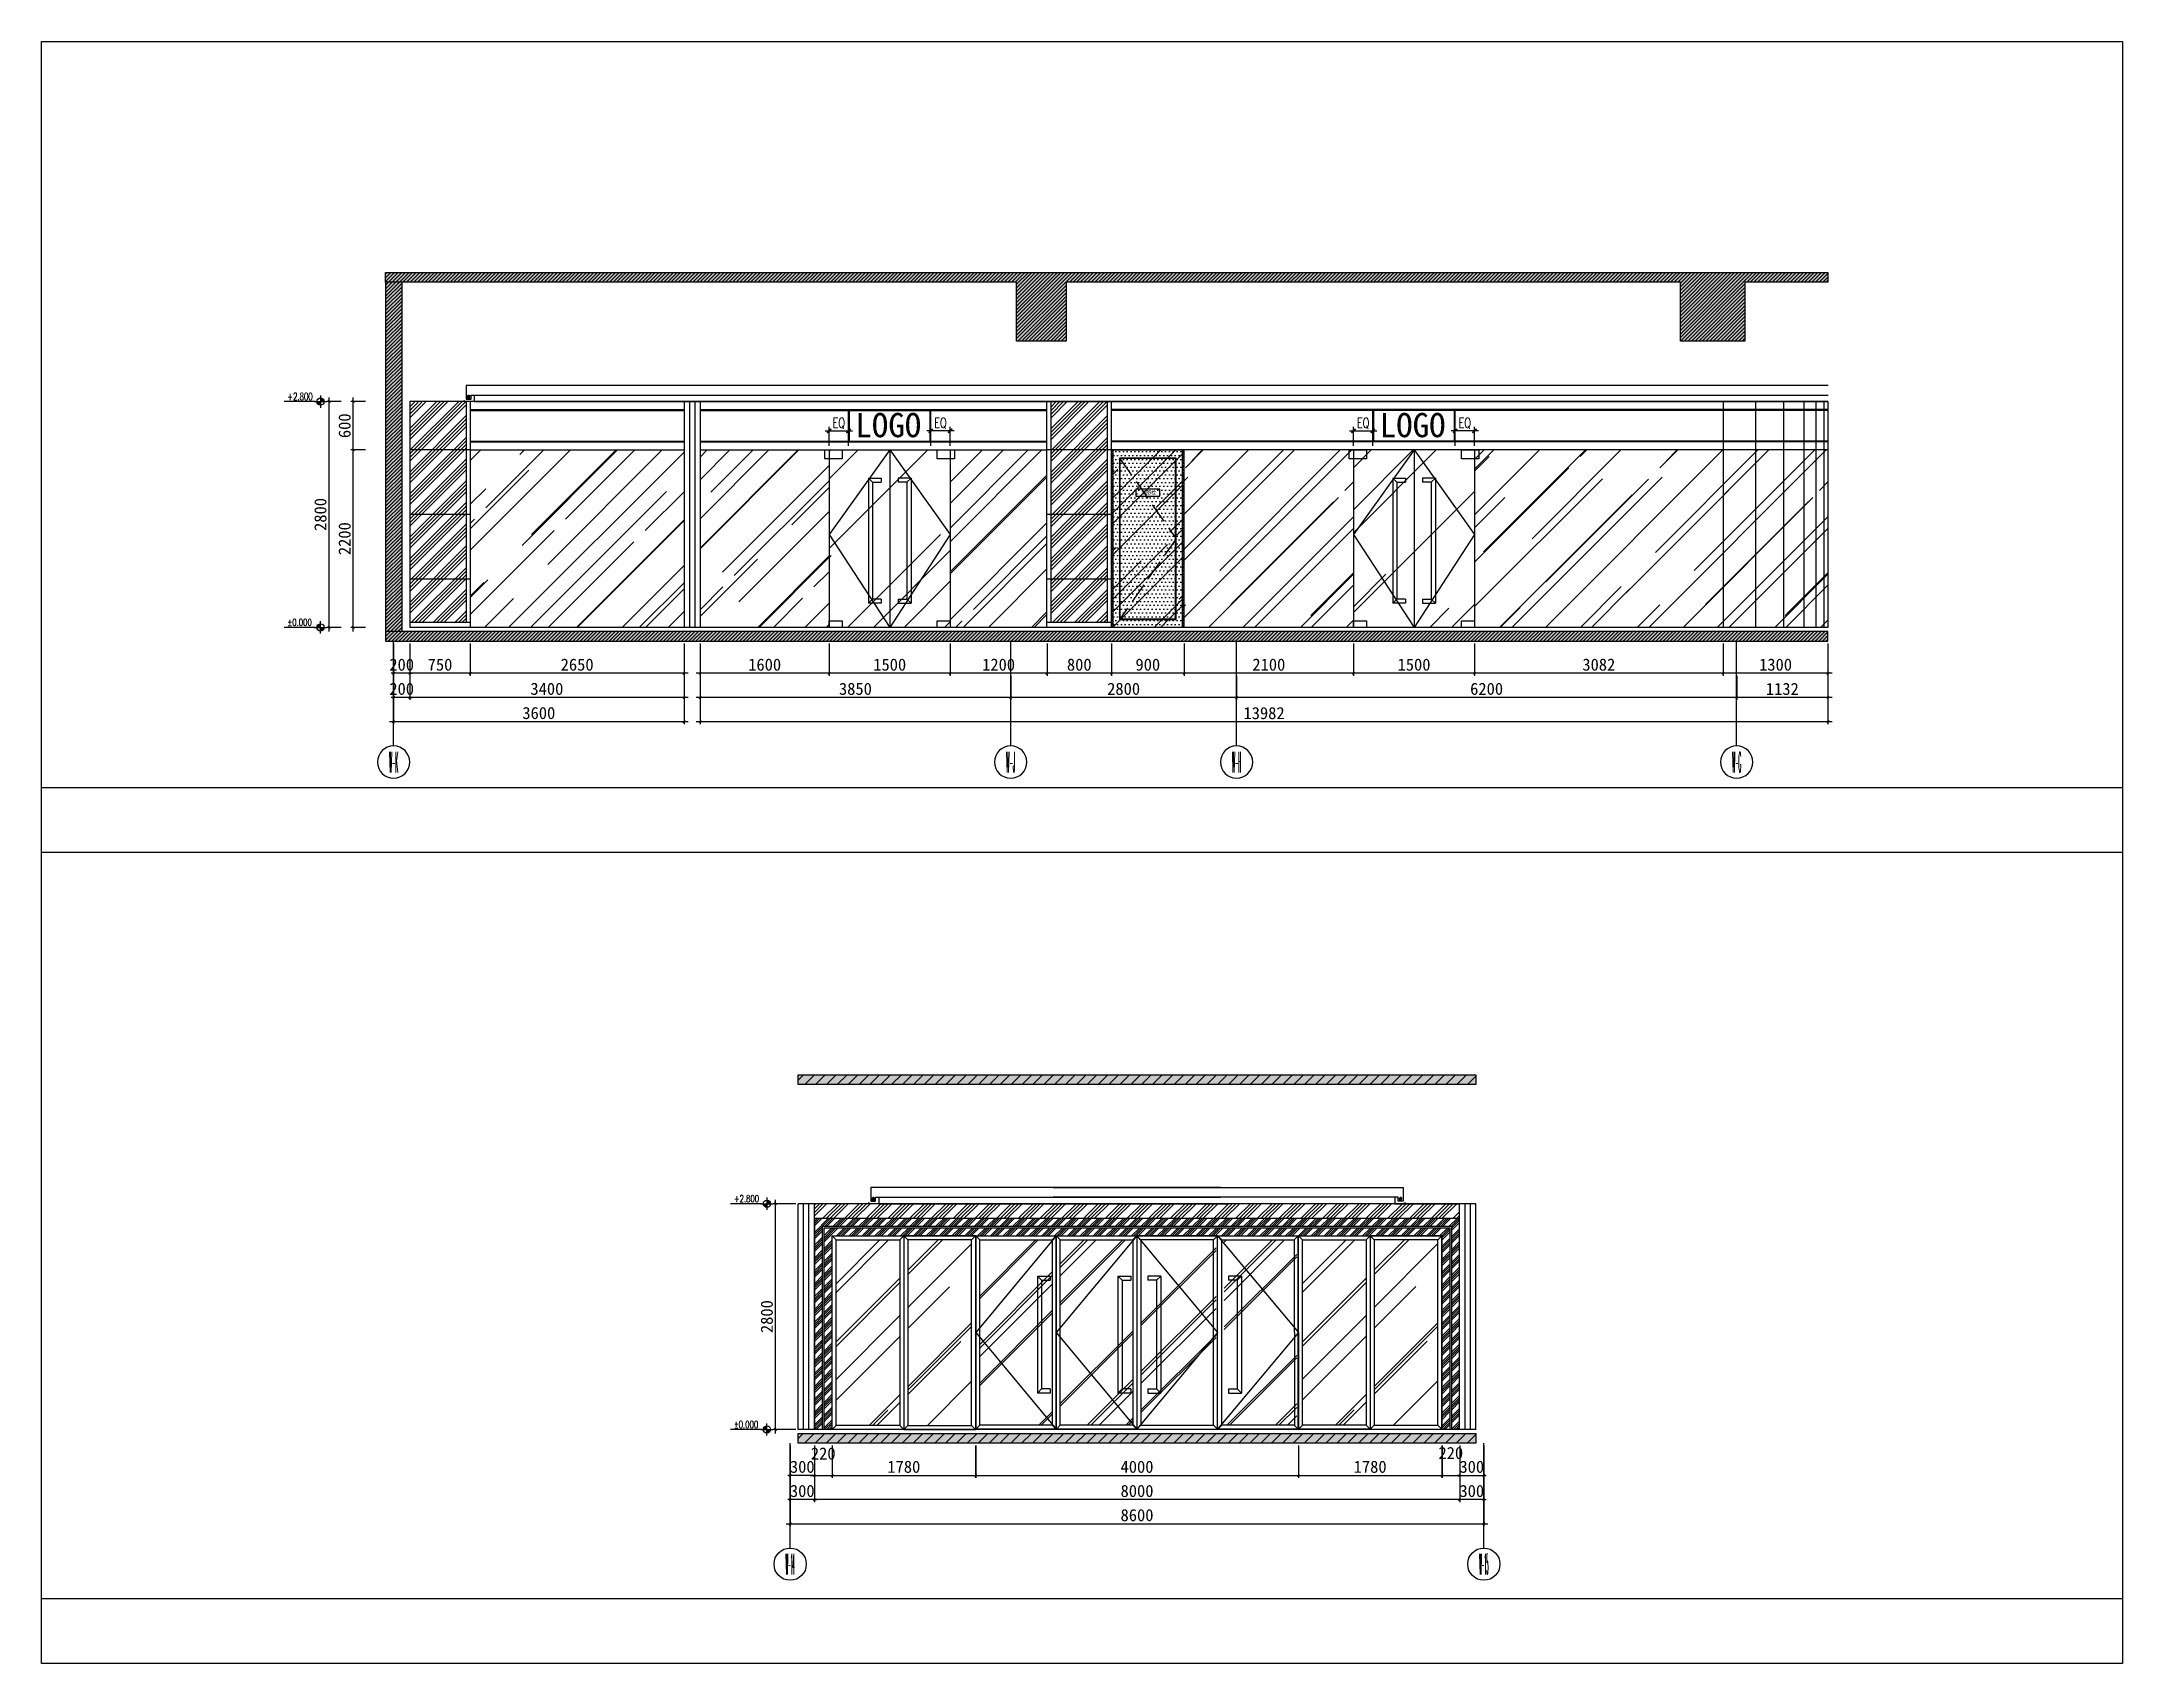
# Model space of a CAD drawing. Header units: millimetres. Extents: x 110215 to 630040, y -488650 to 141897.
# Drawn here: x 350797 to 376593, y 121786 to 141897 of the extents above; entities that cross this region are included whole.
import ezdxf
from ezdxf.enums import TextEntityAlignment as Align

# ---------------------------------------------------------------- set-up
doc = ezdxf.new("R2010")
doc.units = ezdxf.units.MM
doc.header["$LTSCALE"] = 1000
doc.linetypes.add('DASH', pattern=[0.35, 0.25, -0.1])
doc.layers.get('Defpoints').update_dxf_attribs({"color": 2})
for name, color, linetype in [('0-118标注', 2, 'Continuous'), ('0-140a立面通高转折线', 2, 'Continuous'), ('0-140b立面看线', 3, 'Continuous'), ('0-140c立面材料填充', 250, 'Continuous'), ('0-140d立面材料分隔', 146, 'Continuous'), ('0-140立面图剖切线', 4, 'Continuous'), ('1', 4, 'Continuous'), ('7', 7, 'Continuous'), ('D-地面', 8, 'Continuous'), ('E立-ELEV1', 6, 'Continuous')]:
    doc.layers.add(name, color=color, linetype=linetype)
doc.styles.add('_TCH_AXIS', font='COMPLEX', dxfattribs={"bigfont": 'GBCBIG'})
doc.styles.add('COMPLEX', font='COMPLEX')
doc.styles.add('DIM_FONT', font='SIMPLEX', dxfattribs={"width": 0.7, "bigfont": 'GBCBIG'})
doc.styles.add('LOGO', font='arial.ttf', dxfattribs={"width": 0.9})
doc.styles.add('TXT', font='txt.shx', dxfattribs={"width": 0.7})
doc.styles.add('繁黑体', font='simhei.ttf')
doc.styles.add('黑体', font='simhei.ttf')
doc.dimstyles.new('50', dxfattribs={"dimscale": 50, "dimtxt": 3, "dimasz": 0.6, "dimexe": 0.6, "dimexo": 0.6, "dimtad": 1, "dimdec": 0, "dimdsep": 46, "dimtxsty": '黑体', "dimblk1": 'ARCHTICK', "dimblk2": 'ARCHTICK', "dimsah": 1, "dimcen": 0, "dimdle": 1, "dimclrd": 251, "dimclre": 251, "dimclrt": 2, "dimadec": 0, "dimazin": 0, "dimtfac": 1, "dimtdec": 0, "dimtix": 1, "dimtmove": 2, "dimatfit": 3, "dimldrblk": 'DOT', "dimfxl": 0, "dimtolj": 1, "dimtzin": 0, "dimarcsym": 0})
doc.dimstyles.new('副本 1-50', dxfattribs={"dimscale": 50, "dimtxt": 2.5, "dimasz": 1, "dimexe": 1, "dimexo": 1, "dimgap": 0.6, "dimtad": 1, "dimdec": 0, "dimrnd": 5, "dimzin": 0, "dimdsep": 46, "dimtxsty": 'TXT', "dimblk": 'ARCHTICK', "dimcen": 4, "dimdle": 1, "dimclrd": 3, "dimclre": 3, "dimclrt": 3, "dimadec": 0, "dimazin": 0, "dimtfac": 1, "dimtdec": 0, "dimtix": 1, "dimtmove": 2, "dimatfit": 3, "dimldrblk": 'ARCHTICK', "dimfxl": 0, "dimtolj": 1, "dimtzin": 0, "dimarcsym": 0})
pattern_1 = [(50, (-166071.82, -415.79), (182.18467, -15.939086), [19.05, -209.55]), (355, (-166071.82, -415.8), (-35.24342, 191.056845), [15.24, -167.640584]), (100.451445, (-166056.64, -417.12), (146.941247, 175.11775), [16.19001, -178.090245]), (46.1842, (-166071.82, -365), (271.07904, -42.04233), [28.575, -314.325]), (96.63556, (-166049.23, -368.5), (237.40413, 247.42612), [24.28502, -267.13561]), (351.18415, (-166071.82, -365), (237.40413, 247.42612), [22.85997, -251.45973]), (21, (-166046.42, -377.69), (151.61439, -102.2652), [19.05, -209.55]), (326, (-166046.42, -377.7), (61.80203, 184.187966), [15.24, -167.64]), (71.451445, (-166033.79, -386.21), (213.41642, 81.92277), [16.19001, -178.08994]), (37.5, (-166071.82, -415.79), (3.088603, 84.555039), [0, -165.608, 0, -170.18, 0, -168.275]), (7.5, (-166071.82, -415.79), (66.819663, 100.180575), [0, -97.028, 0, -161.798, 0, -64.135]), (327.5, (-166128.464, -415.79), (135.590595, -5.728744), [0, -63.5, 0, -198.12, 0, -262.89]), (317.5, (-166153.86, -415.79), (148.129181, 25.42649), [0, -82.55, 0, -131.572, 0, -186.69])]
pattern_2 = [(45, (-166071.822, -415.79), (-22.4506403, 22.4506403), [])]
pattern_3 = [(45, (355512.93, 221263.2), (509.117, 1357.645), [9000, -1200, 3000, -600]), (45, (355865.1, 222039.6), (-988.535, 140.007), [1800, -198, 3600, -450]), (45, (355364.44, 221835.93), (1921.9162, 2490.43), [4800, -840, 2400, -600])]

msp = doc.modelspace()

# ---------------------------------------------------------------- blocks, each defined once
blk = doc.blocks.new('_ArchTick')
at = {"color": 0, "linetype": 'ByBlock', "const_width": 0.4}
blk.add_lwpolyline([(-0.5, -0.5), (0.5, 0.5)], dxfattribs=at)
blk = doc.blocks.new('*D130')
at = {"color": 3, "lineweight": -2, "transparency": 16777216}
for p, q in [((2433621, 314332), (2433281, 314332)), ((2433331, 314145), (2433331, 314382)), ((2433571, 314145), (2433571, 314382))]:
    blk.add_line(p, q, dxfattribs=at)
at = {"layer": 'Defpoints', "color": 0, "transparency": 16777216}
for p in [(2433331, 314332), (2433331, 314095), (2433571, 314095)]:
    blk.add_point(p, dxfattribs=at)
at = {"color": 3, "lineweight": -2, "transparency": 16777216, "xscale": 50, "yscale": 50, "zscale": 50, "rotation": 180}
blk.add_blockref('_ArchTick', (2433331, 314332), dxfattribs=at)
at = {"color": 3, "lineweight": -2, "transparency": 16777216, "xscale": 50, "yscale": 50, "zscale": 50}
blk.add_blockref('_ArchTick', (2433571, 314332), dxfattribs=at)
at = {"color": 3, "transparency": 16777216, "insert": (2433451, 314425), "char_height": 125, "attachment_point": 5, "style": 'TXT'}
blk.add_mtext('\\A1;EQ', dxfattribs=at)
blk = doc.blocks.new('*D131')
at = {"color": 3, "lineweight": -2, "transparency": 16777216}
for p, q in [((2432021, 314332), (2432361, 314332)), ((2432071, 314145), (2432071, 314382)), ((2432311, 314145), (2432311, 314382))]:
    blk.add_line(p, q, dxfattribs=at)
at = {"layer": 'Defpoints', "color": 0, "transparency": 16777216}
for p in [(2432311, 314332), (2432071, 314095), (2432311, 314095)]:
    blk.add_point(p, dxfattribs=at)
at = {"color": 3, "lineweight": -2, "transparency": 16777216, "xscale": 50, "yscale": 50, "zscale": 50, "rotation": 180}
blk.add_blockref('_ArchTick', (2432071, 314332), dxfattribs=at)
at = {"color": 3, "lineweight": -2, "transparency": 16777216, "xscale": 50, "yscale": 50, "zscale": 50}
blk.add_blockref('_ArchTick', (2432311, 314332), dxfattribs=at)
at = {"color": 3, "transparency": 16777216, "insert": (2432191, 314425), "char_height": 125, "attachment_point": 5, "style": 'TXT'}
blk.add_mtext('\\A1;EQ', dxfattribs=at)
blk = doc.blocks.new('*D276')
at = {"color": 251, "lineweight": -2, "transparency": 16777216}
for p, q in [((371643, 134433), (371643, 134033)), ((372943, 134433), (372943, 134033)), ((372993, 134063), (371593, 134063))]:
    blk.add_line(p, q, dxfattribs=at)
at = {"layer": 'Defpoints', "color": 0, "transparency": 16777216}
for p in [(371643, 134463), (372943, 134463), (371643, 134063)]:
    blk.add_point(p, dxfattribs=at)
at = {"color": 251, "lineweight": -2, "transparency": 16777216, "xscale": 30, "yscale": 30, "zscale": 30, "rotation": 180}
blk.add_blockref('_ArchTick', (371643, 134063), dxfattribs=at)
at = {"color": 251, "lineweight": -2, "transparency": 16777216, "xscale": 30, "yscale": 30, "zscale": 30}
blk.add_blockref('_ArchTick', (372943, 134063), dxfattribs=at)
at = {"color": 2, "transparency": 16777216, "insert": (372293, 134170), "char_height": 150, "attachment_point": 5, "style": '黑体'}
blk.add_mtext('\\A1;1300', dxfattribs=at)
blk = doc.blocks.new('_DOT')
at = {"color": 0, "linetype": 'ByBlock'}
blk.add_line((-0.5, 0), (-1, 0), dxfattribs=at)
at = {"color": 0, "linetype": 'ByBlock', "const_width": 0.5}
blk.add_lwpolyline([(-0.25, 0, 1), (0.25, 0, 1)], format="xyb", close=True, dxfattribs=at)
blk = doc.blocks.new('*D277')
at = {"color": 251, "lineweight": -2, "transparency": 16777216}
for p, q in [((368561, 134433), (368561, 134033)), ((371643, 134433), (371643, 134033)), ((371693, 134063), (368511, 134063))]:
    blk.add_line(p, q, dxfattribs=at)
at = {"layer": 'Defpoints', "color": 0, "transparency": 16777216}
for p in [(368561, 134463), (371643, 134463), (368561, 134063)]:
    blk.add_point(p, dxfattribs=at)
at = {"color": 251, "lineweight": -2, "transparency": 16777216, "xscale": 30, "yscale": 30, "zscale": 30, "rotation": 180}
blk.add_blockref('_ArchTick', (368561, 134063), dxfattribs=at)
at = {"color": 251, "lineweight": -2, "transparency": 16777216, "xscale": 30, "yscale": 30, "zscale": 30}
blk.add_blockref('_ArchTick', (371643, 134063), dxfattribs=at)
at = {"color": 2, "transparency": 16777216, "insert": (370102, 134170), "char_height": 150, "attachment_point": 5, "style": '黑体'}
blk.add_mtext('\\A1;3082', dxfattribs=at)
blk = doc.blocks.new('*D278')
at = {"color": 251, "lineweight": -2, "transparency": 16777216}
for p, q in [((367061, 134433), (367061, 134033)), ((368561, 134433), (368561, 134033)), ((368611, 134063), (367011, 134063))]:
    blk.add_line(p, q, dxfattribs=at)
at = {"layer": 'Defpoints', "color": 0, "transparency": 16777216}
for p in [(367061, 134463), (368561, 134463), (367061, 134063)]:
    blk.add_point(p, dxfattribs=at)
at = {"color": 251, "lineweight": -2, "transparency": 16777216, "xscale": 30, "yscale": 30, "zscale": 30, "rotation": 180}
blk.add_blockref('_ArchTick', (367061, 134063), dxfattribs=at)
at = {"color": 251, "lineweight": -2, "transparency": 16777216, "xscale": 30, "yscale": 30, "zscale": 30}
blk.add_blockref('_ArchTick', (368561, 134063), dxfattribs=at)
at = {"color": 2, "transparency": 16777216, "insert": (367811, 134170), "char_height": 150, "attachment_point": 5, "style": '黑体'}
blk.add_mtext('\\A1;1500', dxfattribs=at)
blk = doc.blocks.new('*D279')
at = {"color": 251, "lineweight": -2, "transparency": 16777216}
for p, q in [((364961, 134433), (364961, 134033)), ((367061, 134433), (367061, 134033)), ((367111, 134063), (364911, 134063))]:
    blk.add_line(p, q, dxfattribs=at)
at = {"layer": 'Defpoints', "color": 0, "transparency": 16777216}
for p in [(364961, 134463), (367061, 134463), (364961, 134063)]:
    blk.add_point(p, dxfattribs=at)
at = {"color": 251, "lineweight": -2, "transparency": 16777216, "xscale": 30, "yscale": 30, "zscale": 30, "rotation": 180}
blk.add_blockref('_ArchTick', (364961, 134063), dxfattribs=at)
at = {"color": 251, "lineweight": -2, "transparency": 16777216, "xscale": 30, "yscale": 30, "zscale": 30}
blk.add_blockref('_ArchTick', (367061, 134063), dxfattribs=at)
at = {"color": 2, "transparency": 16777216, "insert": (366011, 134170), "char_height": 150, "attachment_point": 5, "style": '黑体'}
blk.add_mtext('\\A1;2100', dxfattribs=at)
blk = doc.blocks.new('*D290')
at = {"color": 251, "lineweight": -2, "transparency": 16777216}
for p, q in [((363261, 134433), (363261, 134033)), ((364061, 134433), (364061, 134033)), ((364111, 134063), (363211, 134063))]:
    blk.add_line(p, q, dxfattribs=at)
at = {"layer": 'Defpoints', "color": 0, "transparency": 16777216}
for p in [(363261, 134463), (364061, 134463), (363261, 134063)]:
    blk.add_point(p, dxfattribs=at)
at = {"color": 251, "lineweight": -2, "transparency": 16777216, "xscale": 30, "yscale": 30, "zscale": 30, "rotation": 180}
blk.add_blockref('_ArchTick', (363261, 134063), dxfattribs=at)
at = {"color": 251, "lineweight": -2, "transparency": 16777216, "xscale": 30, "yscale": 30, "zscale": 30}
blk.add_blockref('_ArchTick', (364061, 134063), dxfattribs=at)
at = {"color": 2, "transparency": 16777216, "insert": (363661, 134170), "char_height": 150, "attachment_point": 5, "style": '黑体'}
blk.add_mtext('\\A1;800', dxfattribs=at)
blk = doc.blocks.new('*D291')
at = {"color": 251, "lineweight": -2, "transparency": 16777216}
for p, q in [((362061, 134433), (362061, 134033)), ((363261, 134433), (363261, 134033)), ((363311, 134063), (362011, 134063))]:
    blk.add_line(p, q, dxfattribs=at)
at = {"layer": 'Defpoints', "color": 0, "transparency": 16777216}
for p in [(362061, 134463), (363261, 134463), (362061, 134063)]:
    blk.add_point(p, dxfattribs=at)
at = {"color": 251, "lineweight": -2, "transparency": 16777216, "xscale": 30, "yscale": 30, "zscale": 30, "rotation": 180}
blk.add_blockref('_ArchTick', (362061, 134063), dxfattribs=at)
at = {"color": 251, "lineweight": -2, "transparency": 16777216, "xscale": 30, "yscale": 30, "zscale": 30}
blk.add_blockref('_ArchTick', (363261, 134063), dxfattribs=at)
at = {"color": 2, "transparency": 16777216, "insert": (362661, 134170), "char_height": 150, "attachment_point": 5, "style": '黑体'}
blk.add_mtext('\\A1;1200', dxfattribs=at)
blk = doc.blocks.new('*D292')
at = {"color": 251, "lineweight": -2, "transparency": 16777216}
for p, q in [((360561, 134433), (360561, 134033)), ((362061, 134433), (362061, 134033)), ((362111, 134063), (360511, 134063))]:
    blk.add_line(p, q, dxfattribs=at)
at = {"layer": 'Defpoints', "color": 0, "transparency": 16777216}
for p in [(360561, 134463), (362061, 134463), (360561, 134063)]:
    blk.add_point(p, dxfattribs=at)
at = {"color": 251, "lineweight": -2, "transparency": 16777216, "xscale": 30, "yscale": 30, "zscale": 30, "rotation": 180}
blk.add_blockref('_ArchTick', (360561, 134063), dxfattribs=at)
at = {"color": 251, "lineweight": -2, "transparency": 16777216, "xscale": 30, "yscale": 30, "zscale": 30}
blk.add_blockref('_ArchTick', (362061, 134063), dxfattribs=at)
at = {"color": 2, "transparency": 16777216, "insert": (361311, 134170), "char_height": 150, "attachment_point": 5, "style": '黑体'}
blk.add_mtext('\\A1;1500', dxfattribs=at)
blk = doc.blocks.new('*D293')
at = {"color": 251, "lineweight": -2, "transparency": 16777216}
for p, q in [((358961, 134433), (358961, 134033)), ((360561, 134433), (360561, 134033)), ((360611, 134063), (358911, 134063))]:
    blk.add_line(p, q, dxfattribs=at)
at = {"layer": 'Defpoints', "color": 0, "transparency": 16777216}
for p in [(358961, 134463), (360561, 134463), (358961, 134063)]:
    blk.add_point(p, dxfattribs=at)
at = {"color": 251, "lineweight": -2, "transparency": 16777216, "xscale": 30, "yscale": 30, "zscale": 30, "rotation": 180}
blk.add_blockref('_ArchTick', (358961, 134063), dxfattribs=at)
at = {"color": 251, "lineweight": -2, "transparency": 16777216, "xscale": 30, "yscale": 30, "zscale": 30}
blk.add_blockref('_ArchTick', (360561, 134063), dxfattribs=at)
at = {"color": 2, "transparency": 16777216, "insert": (359761, 134170), "char_height": 150, "attachment_point": 5, "style": '黑体'}
blk.add_mtext('\\A1;1600', dxfattribs=at)
blk = doc.blocks.new('*D294')
at = {"color": 251, "lineweight": -2, "transparency": 16777216}
for p, q in [((356111, 134433), (356111, 134033)), ((358761, 134433), (358761, 134033)), ((358811, 134063), (356061, 134063))]:
    blk.add_line(p, q, dxfattribs=at)
at = {"layer": 'Defpoints', "color": 0, "transparency": 16777216}
for p in [(356111, 134463), (358761, 134463), (356111, 134063)]:
    blk.add_point(p, dxfattribs=at)
at = {"color": 251, "lineweight": -2, "transparency": 16777216, "xscale": 30, "yscale": 30, "zscale": 30, "rotation": 180}
blk.add_blockref('_ArchTick', (356111, 134063), dxfattribs=at)
at = {"color": 251, "lineweight": -2, "transparency": 16777216, "xscale": 30, "yscale": 30, "zscale": 30}
blk.add_blockref('_ArchTick', (358761, 134063), dxfattribs=at)
at = {"color": 2, "transparency": 16777216, "insert": (357436, 134170), "char_height": 150, "attachment_point": 5, "style": '黑体'}
blk.add_mtext('\\A1;2650', dxfattribs=at)
blk = doc.blocks.new('*D295')
at = {"color": 251, "lineweight": -2, "transparency": 16777216}
for p, q in [((355361, 134433), (355361, 134033)), ((356111, 134433), (356111, 134033)), ((356161, 134063), (355311, 134063))]:
    blk.add_line(p, q, dxfattribs=at)
at = {"layer": 'Defpoints', "color": 0, "transparency": 16777216}
for p in [(355361, 134463), (356111, 134463), (355361, 134063)]:
    blk.add_point(p, dxfattribs=at)
at = {"color": 251, "lineweight": -2, "transparency": 16777216, "xscale": 30, "yscale": 30, "zscale": 30, "rotation": 180}
blk.add_blockref('_ArchTick', (355361, 134063), dxfattribs=at)
at = {"color": 251, "lineweight": -2, "transparency": 16777216, "xscale": 30, "yscale": 30, "zscale": 30}
blk.add_blockref('_ArchTick', (356111, 134063), dxfattribs=at)
at = {"color": 2, "transparency": 16777216, "insert": (355736, 134170), "char_height": 150, "attachment_point": 5, "style": '黑体'}
blk.add_mtext('\\A1;750', dxfattribs=at)
blk = doc.blocks.new('*D296')
at = {"color": 251, "lineweight": -2, "transparency": 16777216}
for p, q in [((371811, 134033), (371811, 133733)), ((372943, 134033), (372943, 133733)), ((372993, 133763), (371761, 133763))]:
    blk.add_line(p, q, dxfattribs=at)
at = {"layer": 'Defpoints', "color": 0, "transparency": 16777216}
for p in [(371811, 134063), (372943, 134063), (371811, 133763)]:
    blk.add_point(p, dxfattribs=at)
at = {"color": 251, "lineweight": -2, "transparency": 16777216, "xscale": 30, "yscale": 30, "zscale": 30, "rotation": 180}
blk.add_blockref('_ArchTick', (371811, 133763), dxfattribs=at)
at = {"color": 251, "lineweight": -2, "transparency": 16777216, "xscale": 30, "yscale": 30, "zscale": 30}
blk.add_blockref('_ArchTick', (372943, 133763), dxfattribs=at)
at = {"color": 2, "transparency": 16777216, "insert": (372377, 133869), "char_height": 150, "attachment_point": 5, "style": '黑体'}
blk.add_mtext('\\A1;1132', dxfattribs=at)
blk = doc.blocks.new('*D297')
at = {"color": 251, "lineweight": -2, "transparency": 16777216}
for p, q in [((365611, 134033), (365611, 133733)), ((371811, 134033), (371811, 133733)), ((371861, 133763), (365561, 133763))]:
    blk.add_line(p, q, dxfattribs=at)
at = {"layer": 'Defpoints', "color": 0, "transparency": 16777216}
for p in [(365611, 134063), (371811, 134063), (365611, 133763)]:
    blk.add_point(p, dxfattribs=at)
at = {"color": 251, "lineweight": -2, "transparency": 16777216, "xscale": 30, "yscale": 30, "zscale": 30, "rotation": 180}
blk.add_blockref('_ArchTick', (365611, 133763), dxfattribs=at)
at = {"color": 251, "lineweight": -2, "transparency": 16777216, "xscale": 30, "yscale": 30, "zscale": 30}
blk.add_blockref('_ArchTick', (371811, 133763), dxfattribs=at)
at = {"color": 2, "transparency": 16777216, "insert": (368711, 133870), "char_height": 150, "attachment_point": 5, "style": '黑体'}
blk.add_mtext('\\A1;6200', dxfattribs=at)
blk = doc.blocks.new('*D280')
at = {"color": 251, "lineweight": -2, "transparency": 16777216}
for p, q in [((362811, 134033), (362811, 133733)), ((365611, 134033), (365611, 133733)), ((365661, 133763), (362761, 133763))]:
    blk.add_line(p, q, dxfattribs=at)
at = {"layer": 'Defpoints', "color": 0, "transparency": 16777216}
for p in [(362811, 134063), (365611, 134063), (362811, 133763)]:
    blk.add_point(p, dxfattribs=at)
at = {"color": 251, "lineweight": -2, "transparency": 16777216, "xscale": 30, "yscale": 30, "zscale": 30, "rotation": 180}
blk.add_blockref('_ArchTick', (362811, 133763), dxfattribs=at)
at = {"color": 251, "lineweight": -2, "transparency": 16777216, "xscale": 30, "yscale": 30, "zscale": 30}
blk.add_blockref('_ArchTick', (365611, 133763), dxfattribs=at)
at = {"color": 2, "transparency": 16777216, "insert": (364211, 133870), "char_height": 150, "attachment_point": 5, "style": '黑体'}
blk.add_mtext('\\A1;2800', dxfattribs=at)
blk = doc.blocks.new('*D281')
at = {"color": 251, "lineweight": -2, "transparency": 16777216}
for p, q in [((358961, 134033), (358961, 133733)), ((362811, 134033), (362811, 133733)), ((362861, 133763), (358911, 133763))]:
    blk.add_line(p, q, dxfattribs=at)
at = {"layer": 'Defpoints', "color": 0, "transparency": 16777216}
for p in [(358961, 134063), (362811, 134063), (358961, 133763)]:
    blk.add_point(p, dxfattribs=at)
at = {"color": 251, "lineweight": -2, "transparency": 16777216, "xscale": 30, "yscale": 30, "zscale": 30, "rotation": 180}
blk.add_blockref('_ArchTick', (358961, 133763), dxfattribs=at)
at = {"color": 251, "lineweight": -2, "transparency": 16777216, "xscale": 30, "yscale": 30, "zscale": 30}
blk.add_blockref('_ArchTick', (362811, 133763), dxfattribs=at)
at = {"color": 2, "transparency": 16777216, "insert": (360886, 133870), "char_height": 150, "attachment_point": 5, "style": '黑体'}
blk.add_mtext('\\A1;3850', dxfattribs=at)
blk = doc.blocks.new('*D282')
at = {"color": 251, "lineweight": -2, "transparency": 16777216}
for p, q in [((355361, 134033), (355361, 133733)), ((358761, 134033), (358761, 133733)), ((358811, 133763), (355311, 133763))]:
    blk.add_line(p, q, dxfattribs=at)
at = {"layer": 'Defpoints', "color": 0, "transparency": 16777216}
for p in [(355361, 134063), (358761, 134063), (355361, 133763)]:
    blk.add_point(p, dxfattribs=at)
at = {"color": 251, "lineweight": -2, "transparency": 16777216, "xscale": 30, "yscale": 30, "zscale": 30, "rotation": 180}
blk.add_blockref('_ArchTick', (355361, 133763), dxfattribs=at)
at = {"color": 251, "lineweight": -2, "transparency": 16777216, "xscale": 30, "yscale": 30, "zscale": 30}
blk.add_blockref('_ArchTick', (358761, 133763), dxfattribs=at)
at = {"color": 2, "transparency": 16777216, "insert": (357061, 133870), "char_height": 150, "attachment_point": 5, "style": '黑体'}
blk.add_mtext('\\A1;3400', dxfattribs=at)
blk = doc.blocks.new('*D283')
at = {"color": 251, "lineweight": -2, "transparency": 16777216}
for p, q in [((355161, 134433), (355161, 134033)), ((355361, 134433), (355361, 134033)), ((355161, 134063), (355131, 134063)), ((355361, 134063), (355161, 134063)), ((355361, 134063), (355391, 134063))]:
    blk.add_line(p, q, dxfattribs=at)
at = {"layer": 'Defpoints', "color": 0, "transparency": 16777216}
for p in [(355161, 134463), (355361, 134463), (355161, 134063)]:
    blk.add_point(p, dxfattribs=at)
at = {"color": 251, "lineweight": -2, "transparency": 16777216, "xscale": 30, "yscale": 30, "zscale": 30}
blk.add_blockref('_ArchTick', (355161, 134063), dxfattribs=at)
at = {"color": 251, "lineweight": -2, "transparency": 16777216, "xscale": 30, "yscale": 30, "zscale": 30, "rotation": 180}
blk.add_blockref('_ArchTick', (355361, 134063), dxfattribs=at)
at = {"color": 2, "transparency": 16777216, "insert": (355261, 134170), "char_height": 150, "attachment_point": 5, "style": '黑体'}
blk.add_mtext('\\A1;200', dxfattribs=at)
blk = doc.blocks.new('*D284')
at = {"color": 251, "lineweight": -2, "transparency": 16777216}
for p, q in [((355161, 134033), (355161, 133733)), ((355361, 134033), (355361, 133733)), ((355161, 133763), (355131, 133763)), ((355361, 133763), (355161, 133763)), ((355361, 133763), (355391, 133763))]:
    blk.add_line(p, q, dxfattribs=at)
at = {"layer": 'Defpoints', "color": 0, "transparency": 16777216}
for p in [(355161, 134063), (355361, 134063), (355161, 133763)]:
    blk.add_point(p, dxfattribs=at)
at = {"color": 251, "lineweight": -2, "transparency": 16777216, "xscale": 30, "yscale": 30, "zscale": 30}
blk.add_blockref('_ArchTick', (355161, 133763), dxfattribs=at)
at = {"color": 251, "lineweight": -2, "transparency": 16777216, "xscale": 30, "yscale": 30, "zscale": 30, "rotation": 180}
blk.add_blockref('_ArchTick', (355361, 133763), dxfattribs=at)
at = {"color": 2, "transparency": 16777216, "insert": (355261, 133870), "char_height": 150, "attachment_point": 5, "style": '黑体'}
blk.add_mtext('\\A1;200', dxfattribs=at)
blk = doc.blocks.new('*D285')
at = {"color": 251, "lineweight": -2, "transparency": 16777216}
for p, q in [((355161, 133733), (355161, 133433)), ((358761, 133733), (358761, 133433)), ((358811, 133463), (355111, 133463))]:
    blk.add_line(p, q, dxfattribs=at)
at = {"layer": 'Defpoints', "color": 0, "transparency": 16777216}
for p in [(355161, 133763), (358761, 133763), (355161, 133463)]:
    blk.add_point(p, dxfattribs=at)
at = {"color": 251, "lineweight": -2, "transparency": 16777216, "xscale": 30, "yscale": 30, "zscale": 30, "rotation": 180}
blk.add_blockref('_ArchTick', (355161, 133463), dxfattribs=at)
at = {"color": 251, "lineweight": -2, "transparency": 16777216, "xscale": 30, "yscale": 30, "zscale": 30}
blk.add_blockref('_ArchTick', (358761, 133463), dxfattribs=at)
at = {"color": 2, "transparency": 16777216, "insert": (356961, 133570), "char_height": 150, "attachment_point": 5, "style": '黑体'}
blk.add_mtext('\\A1;3600', dxfattribs=at)
blk = doc.blocks.new('*D286')
at = {"color": 251, "lineweight": -2, "transparency": 16777216}
for p, q in [((358961, 133733), (358961, 133433)), ((372943, 133733), (372943, 133433)), ((372993, 133463), (358911, 133463))]:
    blk.add_line(p, q, dxfattribs=at)
at = {"layer": 'Defpoints', "color": 0, "transparency": 16777216}
for p in [(358961, 133763), (372943, 133763), (358961, 133463)]:
    blk.add_point(p, dxfattribs=at)
at = {"color": 251, "lineweight": -2, "transparency": 16777216, "xscale": 30, "yscale": 30, "zscale": 30, "rotation": 180}
blk.add_blockref('_ArchTick', (358961, 133463), dxfattribs=at)
at = {"color": 251, "lineweight": -2, "transparency": 16777216, "xscale": 30, "yscale": 30, "zscale": 30}
blk.add_blockref('_ArchTick', (372943, 133463), dxfattribs=at)
at = {"color": 2, "transparency": 16777216, "insert": (365952, 133569), "char_height": 150, "attachment_point": 5, "style": '黑体'}
blk.add_mtext('\\A1;13982', dxfattribs=at)
blk = doc.blocks.new('_AXISO')
blk.add_circle((0, 0), 0.5)
at = {"style": 'COMPLEX', "width": 1.041667}
blk.add_attdef('A', text='', height=0.56, dxfattribs=at).set_placement((-0.25, -0.28), (0.25, -0.28), align=Align.FIT)
blk = doc.blocks.new('*D287')
at = {"color": 251, "lineweight": -2, "transparency": 16777216}
for p, q in [((354811, 136833), (354631, 136833)), ((354661, 134583), (354661, 136883)), ((354811, 134633), (354631, 134633))]:
    blk.add_line(p, q, dxfattribs=at)
at = {"layer": 'Defpoints', "color": 0, "transparency": 16777216}
for p in [(354661, 136833), (355061, 136833), (355061, 134633)]:
    blk.add_point(p, dxfattribs=at)
at = {"color": 251, "lineweight": -2, "transparency": 16777216, "xscale": 30, "yscale": 30, "zscale": 30}
for p, rotation in [((354661, 136833), 90), ((354661, 134633), 270)]:
    blk.add_blockref('_ArchTick', p, dxfattribs=dict(at, rotation=rotation))
at = {"color": 2, "transparency": 16777216, "insert": (354554, 135733), "char_height": 150, "attachment_point": 5, "rotation": 90, "style": '黑体'}
blk.add_mtext('\\A1;2200', dxfattribs=at)
blk = doc.blocks.new('*D288')
at = {"color": 251, "lineweight": -2, "transparency": 16777216}
for p, q in [((354811, 137433), (354631, 137433)), ((354661, 136783), (354661, 137483)), ((354811, 136833), (354631, 136833))]:
    blk.add_line(p, q, dxfattribs=at)
at = {"layer": 'Defpoints', "color": 0, "transparency": 16777216}
for p in [(354661, 137433), (355061, 137433), (355061, 136833)]:
    blk.add_point(p, dxfattribs=at)
at = {"color": 251, "lineweight": -2, "transparency": 16777216, "xscale": 30, "yscale": 30, "zscale": 30}
for p, rotation in [((354661, 137433), 90), ((354661, 136833), 270)]:
    blk.add_blockref('_ArchTick', p, dxfattribs=dict(at, rotation=rotation))
at = {"color": 2, "transparency": 16777216, "insert": (354554, 137133), "char_height": 150, "attachment_point": 5, "rotation": 90, "style": '黑体'}
blk.add_mtext('\\A1;600', dxfattribs=at)
blk = doc.blocks.new('*D289')
at = {"color": 251, "lineweight": -2, "transparency": 16777216}
for p, q in [((354511, 137433), (354331, 137433)), ((354361, 134583), (354361, 137483)), ((354511, 134633), (354331, 134633))]:
    blk.add_line(p, q, dxfattribs=at)
at = {"layer": 'Defpoints', "color": 0, "transparency": 16777216}
for p in [(354361, 137433), (354661, 137433), (354661, 134633)]:
    blk.add_point(p, dxfattribs=at)
at = {"color": 251, "lineweight": -2, "transparency": 16777216, "xscale": 30, "yscale": 30, "zscale": 30}
for p, rotation in [((354361, 137433), 90), ((354361, 134633), 270)]:
    blk.add_blockref('_ArchTick', p, dxfattribs=dict(at, rotation=rotation))
at = {"color": 2, "transparency": 16777216, "insert": (354254, 136033), "char_height": 150, "attachment_point": 5, "rotation": 90, "style": '黑体'}
blk.add_mtext('\\A1;2800', dxfattribs=at)
blk = doc.blocks.new('DXFSDFS')
h = blk.add_hatch()
h.set_pattern_fill('玻璃', color=8, scale=500, angle=45)
h.set_pattern_definition([(45, (518540.1, 116047.24), (424.264, 1131.37), [7500, -1000, 2500, -500]), (45, (518833.56, 116694.24), (-823.78, 116.673), [1500, -165, 3000, -375]), (45, (518416.36, 116524.53), (1601.597, 2075.358), [4000, -700, 2000, -500])])
h.paths.add_polyline_path([(527860, 119621), (527860, 121821), (527000, 121821), (527000, 119621)])
at = {"layer": 'D-地面'}
h = blk.add_hatch(dxfattribs=at)
h.set_pattern_fill('DOTS', color=8, scale=30, style=0)
h.set_pattern_definition([(0, (518560.107, 116047.237), (23.8125, 47.625), [0, -47.625])])
h.paths.add_polyline_path([(527860, 119621), (527860, 121821), (527000, 121821), (527000, 119621)])
at = {"layer": 'E立-ELEV1'}
h = blk.add_hatch(dxfattribs=at)
h.set_pattern_fill('ANSI32', color=8, scale=3, style=0)
h.set_pattern_definition([(45, (530403.182, 118644.463), (-20.20558, 20.20558), []), (45, (530416.653, 118644.463), (-20.20558, 20.20558), [])])
h.paths.add_polyline_path([(527000, 119621), (526980, 119621), (526980, 121821), (527000, 121821)])
h = blk.add_hatch(dxfattribs=at)
h.set_pattern_fill('ANSI32', color=8, scale=3, style=0)
h.set_pattern_definition([(45, (529413.182, 118644.463), (-20.20558, 20.20558), []), (45, (529426.653, 118644.463), (-20.20558, 20.20558), [])])
h.paths.add_polyline_path([(527880, 119621), (527860, 119621), (527860, 121821), (527880, 121821)])
at = {"color": 1}
for p, q in [((526980, 119621), (526980, 121821)), ((527880, 121821), (526980, 121821)), ((527000, 119621), (527000, 121821)), ((527860, 119621), (527860, 121821)), ((527880, 119621), (527880, 121821)), ((527880, 119621), (527880, 121821)), ((527880, 119621), (526980, 119621))]:
    blk.add_line(p, q, dxfattribs=at)
at = {"color": 8, "linetype": 'DASH'}
blk.add_lwpolyline([(527085, 121716), (527780, 120721), (527080, 119721)], dxfattribs=at)
at = {"layer": '7', "color": 3}
blk.add_lwpolyline([(527579, 121247), (527579, 121336), (527281, 121336), (527281, 121247)], close=True, dxfattribs=at)
at = {"layer": 'E立-ELEV1', "color": 8}
blk.add_line((527780, 121721), (527080, 121721), dxfattribs=at)
at = {"layer": 'E立-ELEV1', "color": 4}
blk.add_lwpolyline([(527080, 121721), (527080, 119721), (527780, 119721), (527780, 121721)], dxfattribs=at)
at = {"layer": 'E立-ELEV1', "color": 3}
blk.add_lwpolyline([(527085, 121716), (527085, 119726), (527775, 119726), (527775, 121716), (527085, 121716)], close=True, dxfattribs=at)
at = {"layer": '1', "color": 3, "style": 'LOGO', "width": 0.9}
blk.add_text('消防栓', height=48, dxfattribs=at).set_placement((527531, 121270, 274), align=Align.RIGHT)
blk = doc.blocks.new('*D299')
at = {"color": 251, "lineweight": -2, "transparency": 16777216}
for p, q in [((364061, 134433), (364061, 134033)), ((364961, 134433), (364961, 134033)), ((365011, 134063), (364011, 134063))]:
    blk.add_line(p, q, dxfattribs=at)
at = {"layer": 'Defpoints', "color": 0, "transparency": 16777216}
for p in [(364061, 134463), (364961, 134463), (364061, 134063)]:
    blk.add_point(p, dxfattribs=at)
at = {"color": 251, "lineweight": -2, "transparency": 16777216, "xscale": 30, "yscale": 30, "zscale": 30, "rotation": 180}
blk.add_blockref('_ArchTick', (364061, 134063), dxfattribs=at)
at = {"color": 251, "lineweight": -2, "transparency": 16777216, "xscale": 30, "yscale": 30, "zscale": 30}
blk.add_blockref('_ArchTick', (364961, 134063), dxfattribs=at)
at = {"color": 2, "transparency": 16777216, "insert": (364511, 134170), "char_height": 150, "attachment_point": 5, "style": '黑体'}
blk.add_mtext('\\A1;900', dxfattribs=at)
blk = doc.blocks.new('*D328')
at = {"color": 251, "lineweight": -2, "transparency": 16777216}
for p, q in [((360377, 124486), (360377, 124086)), ((360597, 124486), (360597, 124086)), ((360327, 124116), (360647, 124116))]:
    blk.add_line(p, q, dxfattribs=at)
at = {"layer": 'Defpoints', "color": 0, "transparency": 16777216}
for p in [(360377, 124516), (360597, 124516), (360597, 124116)]:
    blk.add_point(p, dxfattribs=at)
at = {"color": 251, "lineweight": -2, "transparency": 16777216, "xscale": 30, "yscale": 30, "zscale": 30, "rotation": 180}
blk.add_blockref('_ArchTick', (360377, 124116), dxfattribs=at)
at = {"color": 251, "lineweight": -2, "transparency": 16777216, "xscale": 30, "yscale": 30, "zscale": 30}
blk.add_blockref('_ArchTick', (360597, 124116), dxfattribs=at)
at = {"color": 2, "transparency": 16777216, "insert": (360487, 124387), "char_height": 150, "attachment_point": 5, "style": '黑体'}
blk.add_mtext('\\A1;220', dxfattribs=at)
blk = doc.blocks.new('*D329')
at = {"color": 251, "lineweight": -2, "transparency": 16777216}
for p, q in [((360596, 124486), (360596, 124086)), ((362376, 124486), (362376, 124086)), ((360546, 124116), (362426, 124116))]:
    blk.add_line(p, q, dxfattribs=at)
at = {"layer": 'Defpoints', "color": 0, "transparency": 16777216}
for p in [(360596, 124516), (362376, 124516), (362376, 124116)]:
    blk.add_point(p, dxfattribs=at)
at = {"color": 251, "lineweight": -2, "transparency": 16777216, "xscale": 30, "yscale": 30, "zscale": 30, "rotation": 180}
blk.add_blockref('_ArchTick', (360596, 124116), dxfattribs=at)
at = {"color": 251, "lineweight": -2, "transparency": 16777216, "xscale": 30, "yscale": 30, "zscale": 30}
blk.add_blockref('_ArchTick', (362376, 124116), dxfattribs=at)
at = {"color": 2, "transparency": 16777216, "insert": (361486, 124223), "char_height": 150, "attachment_point": 5, "style": '黑体'}
blk.add_mtext('\\A1;1780', dxfattribs=at)
blk = doc.blocks.new('*D322')
at = {"color": 251, "lineweight": -2, "transparency": 16777216}
for p, q in [((362377, 124486), (362377, 124086)), ((366377, 124486), (366377, 124086)), ((362327, 124116), (366427, 124116))]:
    blk.add_line(p, q, dxfattribs=at)
at = {"layer": 'Defpoints', "color": 0, "transparency": 16777216}
for p in [(362377, 124516), (366377, 124516), (366377, 124116)]:
    blk.add_point(p, dxfattribs=at)
at = {"color": 251, "lineweight": -2, "transparency": 16777216, "xscale": 30, "yscale": 30, "zscale": 30, "rotation": 180}
blk.add_blockref('_ArchTick', (362377, 124116), dxfattribs=at)
at = {"color": 251, "lineweight": -2, "transparency": 16777216, "xscale": 30, "yscale": 30, "zscale": 30}
blk.add_blockref('_ArchTick', (366377, 124116), dxfattribs=at)
at = {"color": 2, "transparency": 16777216, "insert": (364377, 124223), "char_height": 150, "attachment_point": 5, "style": '黑体'}
blk.add_mtext('\\A1;4000', dxfattribs=at)
blk = doc.blocks.new('*D323')
at = {"color": 251, "lineweight": -2, "transparency": 16777216}
for p, q in [((366377, 124486), (366377, 124086)), ((368158, 124486), (368158, 124086)), ((366327, 124116), (368208, 124116))]:
    blk.add_line(p, q, dxfattribs=at)
at = {"layer": 'Defpoints', "color": 0, "transparency": 16777216}
for p in [(366377, 124516), (368158, 124516), (368158, 124116)]:
    blk.add_point(p, dxfattribs=at)
at = {"color": 251, "lineweight": -2, "transparency": 16777216, "xscale": 30, "yscale": 30, "zscale": 30, "rotation": 180}
blk.add_blockref('_ArchTick', (366377, 124116), dxfattribs=at)
at = {"color": 251, "lineweight": -2, "transparency": 16777216, "xscale": 30, "yscale": 30, "zscale": 30}
blk.add_blockref('_ArchTick', (368158, 124116), dxfattribs=at)
at = {"color": 2, "transparency": 16777216, "insert": (367267, 124223), "char_height": 150, "attachment_point": 5, "style": '黑体'}
blk.add_mtext('\\A1;1780', dxfattribs=at)
blk = doc.blocks.new('*D324')
at = {"color": 251, "lineweight": -2, "transparency": 16777216}
for p, q in [((368157, 124486), (368157, 124086)), ((368377, 124486), (368377, 124086)), ((368107, 124116), (368427, 124116))]:
    blk.add_line(p, q, dxfattribs=at)
at = {"layer": 'Defpoints', "color": 0, "transparency": 16777216}
for p in [(368157, 124516), (368377, 124516), (368377, 124116)]:
    blk.add_point(p, dxfattribs=at)
at = {"color": 251, "lineweight": -2, "transparency": 16777216, "xscale": 30, "yscale": 30, "zscale": 30, "rotation": 180}
blk.add_blockref('_ArchTick', (368157, 124116), dxfattribs=at)
at = {"color": 251, "lineweight": -2, "transparency": 16777216, "xscale": 30, "yscale": 30, "zscale": 30}
blk.add_blockref('_ArchTick', (368377, 124116), dxfattribs=at)
at = {"color": 2, "transparency": 16777216, "insert": (368267, 124394), "char_height": 150, "attachment_point": 5, "style": '黑体'}
blk.add_mtext('\\A1;220', dxfattribs=at)
blk = doc.blocks.new('*D325')
at = {"color": 251, "lineweight": -2, "transparency": 16777216}
for p, q in [((360077, 124486), (360077, 124086)), ((360377, 124486), (360377, 124086)), ((360077, 124116), (360047, 124116)), ((360377, 124116), (360077, 124116)), ((360377, 124116), (360407, 124116))]:
    blk.add_line(p, q, dxfattribs=at)
at = {"layer": 'Defpoints', "color": 0, "transparency": 16777216}
for p in [(360077, 124516), (360377, 124516), (360077, 124116)]:
    blk.add_point(p, dxfattribs=at)
at = {"color": 251, "lineweight": -2, "transparency": 16777216, "xscale": 30, "yscale": 30, "zscale": 30}
blk.add_blockref('_ArchTick', (360077, 124116), dxfattribs=at)
at = {"color": 251, "lineweight": -2, "transparency": 16777216, "xscale": 30, "yscale": 30, "zscale": 30, "rotation": 180}
blk.add_blockref('_ArchTick', (360377, 124116), dxfattribs=at)
at = {"color": 2, "transparency": 16777216, "insert": (360227, 124223), "char_height": 150, "attachment_point": 5, "style": '黑体'}
blk.add_mtext('\\A1;300', dxfattribs=at)
blk = doc.blocks.new('*D326')
at = {"color": 251, "lineweight": -2, "transparency": 16777216}
for p, q in [((368377, 124486), (368377, 124086)), ((368677, 124486), (368677, 124086)), ((368377, 124116), (368347, 124116)), ((368377, 124116), (368677, 124116)), ((368677, 124116), (368707, 124116))]:
    blk.add_line(p, q, dxfattribs=at)
at = {"layer": 'Defpoints', "color": 0, "transparency": 16777216}
for p in [(368377, 124516), (368677, 124516), (368677, 124116)]:
    blk.add_point(p, dxfattribs=at)
at = {"color": 251, "lineweight": -2, "transparency": 16777216, "xscale": 30, "yscale": 30, "zscale": 30}
blk.add_blockref('_ArchTick', (368377, 124116), dxfattribs=at)
at = {"color": 251, "lineweight": -2, "transparency": 16777216, "xscale": 30, "yscale": 30, "zscale": 30, "rotation": 180}
blk.add_blockref('_ArchTick', (368677, 124116), dxfattribs=at)
at = {"color": 2, "transparency": 16777216, "insert": (368527, 124223), "char_height": 150, "attachment_point": 5, "style": '黑体'}
blk.add_mtext('\\A1;300', dxfattribs=at)
blk = doc.blocks.new('*D327')
at = {"color": 251, "lineweight": -2, "transparency": 16777216}
for p, q in [((368377, 124086), (368377, 123786)), ((368677, 124086), (368677, 123786)), ((368377, 123816), (368347, 123816)), ((368677, 123816), (368377, 123816)), ((368677, 123816), (368707, 123816))]:
    blk.add_line(p, q, dxfattribs=at)
at = {"layer": 'Defpoints', "color": 0, "transparency": 16777216}
for p in [(368377, 124116), (368677, 124116), (368377, 123816)]:
    blk.add_point(p, dxfattribs=at)
at = {"color": 251, "lineweight": -2, "transparency": 16777216, "xscale": 30, "yscale": 30, "zscale": 30}
blk.add_blockref('_ArchTick', (368377, 123816), dxfattribs=at)
at = {"color": 251, "lineweight": -2, "transparency": 16777216, "xscale": 30, "yscale": 30, "zscale": 30, "rotation": 180}
blk.add_blockref('_ArchTick', (368677, 123816), dxfattribs=at)
at = {"color": 2, "transparency": 16777216, "insert": (368527, 123923), "char_height": 150, "attachment_point": 5, "style": '黑体'}
blk.add_mtext('\\A1;300', dxfattribs=at)
blk = doc.blocks.new('*D330')
at = {"color": 251, "lineweight": -2, "transparency": 16777216}
for p, q in [((360377, 124086), (360377, 123786)), ((368377, 124086), (368377, 123786)), ((368427, 123816), (360327, 123816))]:
    blk.add_line(p, q, dxfattribs=at)
at = {"layer": 'Defpoints', "color": 0, "transparency": 16777216}
for p in [(360377, 124116), (368377, 124116), (360377, 123816)]:
    blk.add_point(p, dxfattribs=at)
at = {"color": 251, "lineweight": -2, "transparency": 16777216, "xscale": 30, "yscale": 30, "zscale": 30, "rotation": 180}
blk.add_blockref('_ArchTick', (360377, 123816), dxfattribs=at)
at = {"color": 251, "lineweight": -2, "transparency": 16777216, "xscale": 30, "yscale": 30, "zscale": 30}
blk.add_blockref('_ArchTick', (368377, 123816), dxfattribs=at)
at = {"color": 2, "transparency": 16777216, "insert": (364377, 123923), "char_height": 150, "attachment_point": 5, "style": '黑体'}
blk.add_mtext('\\A1;8000', dxfattribs=at)
blk = doc.blocks.new('*D331')
at = {"color": 251, "lineweight": -2, "transparency": 16777216}
for p, q in [((360077, 124086), (360077, 123786)), ((360377, 124086), (360377, 123786)), ((360077, 123816), (360047, 123816)), ((360377, 123816), (360077, 123816)), ((360377, 123816), (360407, 123816))]:
    blk.add_line(p, q, dxfattribs=at)
at = {"layer": 'Defpoints', "color": 0, "transparency": 16777216}
for p in [(360077, 124116), (360377, 124116), (360077, 123816)]:
    blk.add_point(p, dxfattribs=at)
at = {"color": 251, "lineweight": -2, "transparency": 16777216, "xscale": 30, "yscale": 30, "zscale": 30}
blk.add_blockref('_ArchTick', (360077, 123816), dxfattribs=at)
at = {"color": 251, "lineweight": -2, "transparency": 16777216, "xscale": 30, "yscale": 30, "zscale": 30, "rotation": 180}
blk.add_blockref('_ArchTick', (360377, 123816), dxfattribs=at)
at = {"color": 2, "transparency": 16777216, "insert": (360227, 123923), "char_height": 150, "attachment_point": 5, "style": '黑体'}
blk.add_mtext('\\A1;300', dxfattribs=at)
blk = doc.blocks.new('*D332')
at = {"color": 251, "lineweight": -2, "transparency": 16777216}
for p, q in [((360077, 123786), (360077, 123486)), ((368677, 123786), (368677, 123486)), ((360027, 123516), (368727, 123516))]:
    blk.add_line(p, q, dxfattribs=at)
at = {"layer": 'Defpoints', "color": 0, "transparency": 16777216}
for p in [(360077, 123816), (368677, 123816), (368677, 123516)]:
    blk.add_point(p, dxfattribs=at)
at = {"color": 251, "lineweight": -2, "transparency": 16777216, "xscale": 30, "yscale": 30, "zscale": 30, "rotation": 180}
blk.add_blockref('_ArchTick', (360077, 123516), dxfattribs=at)
at = {"color": 251, "lineweight": -2, "transparency": 16777216, "xscale": 30, "yscale": 30, "zscale": 30}
blk.add_blockref('_ArchTick', (368677, 123516), dxfattribs=at)
at = {"color": 2, "transparency": 16777216, "insert": (364377, 123623), "char_height": 150, "attachment_point": 5, "style": '黑体'}
blk.add_mtext('\\A1;8600', dxfattribs=at)
blk = doc.blocks.new('*D333')
at = {"color": 251, "lineweight": -2, "transparency": 16777216}
for p, q in [((360147, 127486), (359865, 127486)), ((359895, 124636), (359895, 127536)), ((360147, 124686), (359865, 124686))]:
    blk.add_line(p, q, dxfattribs=at)
at = {"layer": 'Defpoints', "color": 0, "transparency": 16777216}
for p in [(359895, 127486), (360177, 127486), (360177, 124686)]:
    blk.add_point(p, dxfattribs=at)
at = {"color": 251, "lineweight": -2, "transparency": 16777216, "xscale": 30, "yscale": 30, "zscale": 30}
for p, rotation in [((359895, 127486), 90), ((359895, 124686), 270)]:
    blk.add_blockref('_ArchTick', p, dxfattribs=dict(at, rotation=rotation))
at = {"color": 2, "transparency": 16777216, "insert": (359788, 126086), "char_height": 150, "attachment_point": 5, "rotation": 90, "style": '黑体'}
blk.add_mtext('\\A1;2800', dxfattribs=at)
blk = doc.blocks.new('ADSFSEW')
at = {"color": 4}
for p, q in [((500520, 130071, 459), (500467, 130121, 459)), ((500467, 130121, 459), (500467, 128671, 679)), ((500467, 130121, 459), (500626, 130121, 459)), ((500520, 130071, 459), (500520, 128721, 679)), ((500520, 130071, 459), (500626, 130071, 459)), ((500626, 130121, 459), (500626, 130071, 459)), ((500520, 128721, 679), (500467, 128671, 679)), ((500626, 128721, 679), (500520, 128721, 679)), ((500626, 128721, 679), (500626, 128671, 679)), ((500626, 128671, 679), (500467, 128671, 679))]:
    blk.add_line(p, q, dxfattribs=at)
blk = doc.blocks.new('*U702')
at = {"extrusion": (0, 0, -1)}
for points in [[(0, 0), (1.5, 0, 0.414214), (0, 1.5)], [(0, 0), (-1.5, 0, 0.414214), (0, -1.5)]]:
    blk.add_hatch(color=256, dxfattribs=at).paths.add_polyline_path(points)
for p, q in [((-2.25, 0), (-15.09, 0)), ((-2.52, 0), (2.52, 0)), ((0, -2.52), (0, 2.52))]:
    blk.add_line(p, q)
blk.add_circle((0, 0), 1.5)
at = {"style": 'DIM_FONT', "width": 0.7, "flags": 8}
blk.add_attdef('%%P0.000', (-13.68, -0.59), '', height=3, dxfattribs=at)
blk = doc.blocks.new('*U703')
at = {"extrusion": (0, 0, -1)}
for points in [[(0, 0), (1.5, 0, -0.414214), (0, -1.5)], [(0, 0), (-1.5, 0, -0.414214), (0, 1.5)]]:
    blk.add_hatch(color=256, dxfattribs=at).paths.add_polyline_path(points)
for p, q in [((-2.25, 0), (-15.09, 0)), ((-2.52, 0), (2.52, 0)), ((0, 2.52), (0, -2.52))]:
    blk.add_line(p, q)
blk.add_circle((0, 0), 1.5)
at = {"style": 'DIM_FONT', "width": 0.7, "flags": 8}
blk.add_attdef('%%P0.000', (-13.68, 0.59), '', height=3, dxfattribs=at)
blk = doc.blocks.new('A$C087422EE')
for p, q in [((0, 28), (54, 28)), ((8, 72), (8, 63)), ((45, 72), (8, 72)), ((8, 63), (45, 63)), ((12, 63), (16, 45)), ((27, 0), (27, 54)), ((41, 63), (37, 45)), ((45, 63), (45, 72))]:
    blk.add_line(p, q)
blk.add_circle((27, 28), 20)
blk = doc.blocks.new('kjlkj')
at = {"layer": '0-140c立面材料填充'}
h = blk.add_hatch(dxfattribs=at)
h.set_pattern_fill('AR-RROOF', color=256, scale=50, angle=45, style=0)
h.set_pattern_definition([(45, (2419215.6, 311894.9), (1077.63, 2873.68), [19050, -2540, 6350, -1270]), (45, (2419961, 313538.3), (-2092.4, 296.35), [3810, -419.1, 7620, -952.5]), (45, (2418901.25, 313107.2), (4068.056, 5271.41), [10160, -1778, 5080, -1270])])
h.paths.add_polyline_path([(2433571.1, 314094.9), (2432071.1, 314094.9), (2432071.1, 311894.9), (2433571.1, 311894.9)])
at = {"color": 8}
for p, q in [((2432311.1, 314194.9), (2432311.1, 314594.9)), ((2432321.1, 314194.9), (2432321.1, 314594.9)), ((2433321.1, 314194.9), (2433321.1, 314594.9)), ((2433331.1, 314194.9), (2433331.1, 314594.9))]:
    blk.add_line(p, q, dxfattribs=at)
for points in [[(2432821.1, 314094.9), (2432071.1, 313044.9), (2432821.1, 311894.9)], [(2432821.1, 314094.9), (2433571.1, 313044.9), (2432821.1, 311894.9)]]:
    blk.add_lwpolyline(points, dxfattribs=at)
at = {"layer": '0-140d立面材料分隔'}
for p, q in [((2432071.1, 314094.9), (2432071.1, 311894.9)), ((2432821.1, 314094.9), (2432821.1, 311894.9)), ((2433571.1, 314094.9), (2433571.1, 311894.9))]:
    blk.add_line(p, q, dxfattribs=at)
at = {"layer": '0-140d立面材料分隔', "color": 1}
for p, q in [((2432609.7, 313694.9, -219.5), (2432556.9, 313744.9, -219.5)), ((2432556.9, 313744.9, -219.5), (2432556.9, 312194.9)), ((2432556.9, 313744.9, -219.5), (2432715.4, 313744.9, -219.5)), ((2432609.7, 313694.9, -219.5), (2432609.7, 312244.9)), ((2432609.7, 313694.9, -219.5), (2432715.4, 313694.9, -219.5)), ((2432715.4, 313744.9, -219.5), (2432715.4, 313694.9, -219.5)), ((2432926.8, 313744.9, -219.5), (2432926.8, 313694.9, -219.5)), ((2433085.4, 313744.9, -219.5), (2432926.8, 313744.9, -219.5)), ((2433032.5, 313694.9, -219.5), (2432926.8, 313694.9, -219.5)), ((2433032.5, 313694.9, -219.5), (2433085.4, 313744.9, -219.5)), ((2433032.5, 313694.9, -219.5), (2433032.5, 312244.9)), ((2433085.4, 313744.9, -219.5), (2433085.4, 312194.9)), ((2432609.7, 312244.9), (2432556.9, 312194.9)), ((2432715.4, 312194.9), (2432556.9, 312194.9)), ((2432715.4, 312244.9), (2432609.7, 312244.9)), ((2432715.4, 312244.9), (2432715.4, 312194.9)), ((2432926.8, 312244.9), (2433032.5, 312244.9)), ((2432926.8, 312244.9), (2432926.8, 312194.9)), ((2432926.8, 312194.9), (2433085.4, 312194.9)), ((2433032.5, 312244.9), (2433085.4, 312194.9))]:
    blk.add_line(p, q, dxfattribs=at)
for points in [[(2432018.3, 314094.9), (2432233.1, 314094.9), (2432233.1, 313984.9), (2432018.3, 313984.9)], [(2433409.2, 314094.9), (2433624, 314094.9), (2433624, 313984.9), (2433409.2, 313984.9)], [(2432071.1, 311978.2), (2432233.1, 311978.2), (2432233.1, 311894.9), (2432071.1, 311894.9)], [(2433409.2, 311978.2), (2433571.1, 311978.2), (2433571.1, 311894.9), (2433409.2, 311894.9)]]:
    blk.add_lwpolyline(points, close=True, dxfattribs=at)
at = {"color": 1, "style": '繁黑体'}
blk.add_text('LOGO', height=300, dxfattribs=at).set_placement((2432396, 314253.3, -219.5))
at = {"color": 8}
dim = blk.add_linear_dim(base=(2432311.1, 314332.1), p1=(2432071.1, 314094.9), p2=(2432311.1, 314094.9), text='EQ', dimstyle='副本 1-50', dxfattribs=at)
dim.commit()
dim.dimension.update_dxf_attribs({"geometry": '*D131', "text_midpoint": (2432191.1, 314424.6)})
dim = blk.add_linear_dim(base=(2433331.1, 314332.1), p1=(2433571.1, 314094.9), p2=(2433331.1, 314094.9), angle=180, text='EQ', dimstyle='副本 1-50', dxfattribs=at)
dim.commit()
dim.dimension.update_dxf_attribs({"geometry": '*D130', "text_midpoint": (2433451.1, 314424.6)})

# ---------------------------------------------------------------- dimensions: what is measured, and where the dimension line sits
for base, p1, p2, picture, middle in [((354360.8, 137432.7), (354660.8, 134632.7), (354660.8, 137432.7), '*D289', (354253.7, 136032.7)), ((354660.8, 137432.7), (355060.8, 136832.7), (355060.8, 137432.7), '*D288', (354553.7, 137132.7)), ((354660.8, 136832.7), (355060.8, 134632.7), (355060.8, 136832.7), '*D287', (354553.7, 135732.7))]:
    dim = msp.add_linear_dim(base=base, p1=p1, p2=p2, angle=90, dimstyle='50')
    dim.commit()
    dim.dimension.update_dxf_attribs({"geometry": picture, "text_midpoint": middle})
for base, p1, p2, angle, picture, middle in [((355160.8, 134062.7), (355360.8, 134462.7), (355160.8, 134462.7), 180, '*D283', (355260.8, 134169.8)), ((355360.8, 134062.7), (356110.9, 134462.7), (355360.8, 134462.7), 180, '*D295', (355735.8, 134169.8)), ((356110.9, 134062.7), (358760.9, 134462.7), (356110.9, 134462.7), 180, '*D294', (357435.9, 134169.8)), ((358960.9, 134062.7), (360560.9, 134462.7), (358960.9, 134462.7), 180, '*D293', (359760.9, 134169.8)), ((360560.9, 134062.7), (362060.9, 134462.7), (360560.9, 134462.7), 180, '*D292', (361310.9, 134169.8)), ((362060.9, 134062.7), (363260.8, 134462.7), (362060.9, 134462.7), 180, '*D291', (362660.8, 134169.8)), ((363260.8, 134062.7), (364060.8, 134462.7), (363260.8, 134462.7), 180, '*D290', (363660.8, 134169.8)), ((364060.8, 134062.7), (364961, 134462.7), (364060.8, 134462.7), 180, '*D299', (364510.9, 134169.8)), ((364961, 134062.7), (367061, 134462.7), (364961, 134462.7), 180, '*D279', (366011, 134169.8)), ((367061, 134062.7), (368561, 134462.7), (367061, 134462.7), 180, '*D278', (367811, 134169.8)), ((368561, 134062.7), (371643, 134462.7), (368561, 134462.7), 180, '*D277', (370102, 134169.8)), ((371643, 134062.7), (372943, 134462.7), (371643, 134462.7), 180, '*D276', (372293, 134169.8)), ((355160.8, 133762.7), (355360.8, 134062.7), (355160.8, 134062.7), 180, '*D284', (355260.8, 133869.8)), ((355360.8, 133762.7), (358760.9, 134062.7), (355360.8, 134062.7), 180, '*D282', (357060.8, 133869.8)), ((358960.9, 133762.7), (362810.8, 134062.7), (358960.9, 134062.7), 180, '*D281', (360885.8, 133869.8)), ((362810.8, 133762.7), (365610.8, 134062.7), (362810.8, 134062.7), 180, '*D280', (364210.8, 133869.8)), ((365610.8, 133762.7), (371810.8, 134062.7), (365610.8, 134062.7), 180, '*D297', (368710.8, 133869.8)), ((371810.8, 133762.7), (372943, 134062.7), (371810.8, 134062.7), 180, '*D296', (372376.9, 133868.9)), ((355160.8, 133462.7), (358760.9, 133762.7), (355160.8, 133762.7), 180, '*D285', (356960.8, 133569.8)), ((358960.9, 133462.7), (372943, 133762.7), (358960.9, 133762.7), 180, '*D286', (365951.9, 133568.9)), ((359895, 127486.1), (360176.7, 124686.1), (360176.7, 127486.1), 90, '*D333', (359787.9, 126086.1))]:
    dim = msp.add_linear_dim(base=base, p1=p1, p2=p2, angle=angle, dimstyle='50', override={"dimfxl": 10, "dimarcsym": 1})
    dim.commit()
    dim.dimension.update_dxf_attribs({"geometry": picture, "text_midpoint": middle})
for base, p1, p2, picture, middle in [((360076.7, 124116.1), (360376.7, 124516.1), (360076.7, 124516.1), '*D325', (360226.7, 124223.2)), ((362376.1, 124116.1), (360595.7, 124516.1), (362376.1, 124516.1), '*D329', (361485.9, 124223.2)), ((366376.7, 124116.1), (362376.7, 124516.1), (366376.7, 124516.1), '*D322', (364376.7, 124223.2)), ((368157.5, 124116.1), (366377.2, 124516.1), (368157.5, 124516.1), '*D323', (367267.4, 124223.2)), ((368676.7, 124116.1), (368376.5, 124516.1), (368676.7, 124516.1), '*D326', (368526.6, 124223.2)), ((360076.7, 123816.1), (360376.7, 124116.1), (360076.7, 124116.1), '*D331', (360226.7, 123923.2)), ((360376.7, 123816.1), (368376.5, 124116.1), (360376.7, 124116.1), '*D330', (364376.6, 123923.2)), ((368376.5, 123816.1), (368676.7, 124116.1), (368376.5, 124116.1), '*D327', (368526.6, 123923.2)), ((368676.7, 123516.1), (360076.7, 123816.1), (368676.7, 123816.1), '*D332', (364376.7, 123623.2))]:
    dim = msp.add_linear_dim(base=base, p1=p1, p2=p2, dimstyle='50', override={"dimfxl": 10, "dimarcsym": 1})
    dim.commit()
    dim.dimension.update_dxf_attribs({"geometry": picture, "text_midpoint": middle})
for base, p1, p2, picture, middle in [((360596.7, 124116.1), (360376.7, 124516.1), (360596.7, 124516.1), '*D328', (360486.9, 124386.6)), ((368376.5, 124116.1), (368156.5, 124516.1), (368376.5, 124516.1), '*D324', (368266.5, 124394))]:
    dim = msp.add_linear_dim(base=base, p1=p1, p2=p2, dimstyle='50', override={"dimfxl": 10, "dimarcsym": 1})
    dim.commit()
    dim.dimension.update_dxf_attribs({"geometry": picture, "text_midpoint": middle, "dimtype": 160})

# ---------------------------------------------------------------- hatches: boundary and pattern name
h = msp.add_hatch()
h.set_pattern_fill('ANSI31', color=250, scale=10)
h.set_pattern_definition(pattern_2)
h.paths.add_polyline_path([(372943, 139032.7), (372943, 138912.7), (371913.4, 138912.7), (371913.4, 138182.7), (371113.5, 138182.7), (371113.5, 138912.7), (363498.5, 138912.7), (363498.5, 138182.7), (362884.2, 138182.7), (362884.2, 138912.7), (355060.8, 138912.7), (355060.8, 139032.7)])
h.paths.add_polyline_path([(372943, 134582.7), (355060.8, 134582.7), (355060.8, 134462.7), (372943, 134462.7)])
h = msp.add_hatch()
h.set_pattern_fill('ANSI31', color=250, scale=10)
h.set_pattern_definition(pattern_2)
h.paths.add_polyline_path([(355260.8, 138912.7), (355060.8, 138912.7), (355060.8, 134582.7), (355260.8, 134582.7)])
h = msp.add_hatch()
h.set_pattern_fill('ANSI34', color=250, scale=10)
h.set_pattern_definition([(45, (4438.04, 9514.53), (-134.70384, 134.70384), []), (45, (4482.95, 9514.53), (-134.70384, 134.70384), []), (45, (4527.85, 9514.53), (-134.70384, 134.70384), []), (45, (4572.75, 9514.53), (-134.70384, 134.70384), [])])
h.paths.add_polyline_path([(355360.8, 134692.7), (355360.8, 137424.9), (356059.9, 137432.7), (356059.9, 134692.7)])
h = msp.add_hatch()
h.set_pattern_fill('ANSI34', color=250, scale=10)
h.set_pattern_definition([(45, (12388.95, 9514.53), (-134.70384, 134.70384), []), (45, (12433.85, 9514.53), (-134.70384, 134.70384), []), (45, (12478.75, 9514.53), (-134.70384, 134.70384), []), (45, (12523.65, 9514.53), (-134.70384, 134.70384), [])])
h.paths.add_polyline_path([(363310.8, 134692.7), (363310.8, 137432.7), (364010.8, 137432.7), (364010.8, 134692.7)])
h = msp.add_hatch()
h.set_pattern_fill('ANSI31', color=250, scale=30)
h.set_pattern_definition([(45, (-137325.16, -10573.77), (-67.351921, 67.351921), [])])
h.paths.add_polyline_path([(360176.7, 129086.1), (360176.7, 128966.1), (368576.5, 128966.1), (368576.5, 129086.1)])
h.paths.add_polyline_path([(368576.5, 124516.1), (368576.5, 124636.1), (360176.7, 124636.1), (360176.7, 124516.1)])
h = msp.add_hatch()
h.set_pattern_fill('ANSI34', color=250, scale=10)
h.set_pattern_definition([(45, (-137325.16, -10573.77), (-134.70384, 134.70384), []), (45, (-137280.26, -10573.77), (-134.70384, 134.70384), []), (45, (-137235.36, -10573.77), (-134.70384, 134.70384), []), (45, (-137190.46, -10573.77), (-134.70384, 134.70384), [])])
h.paths.add_polyline_path([(366376.7, 127486.1), (362376.7, 127486.1), (362376.7, 127306.1), (366376.7, 127306.1)])
h.paths.add_polyline_path([(362376.7, 127486.1), (360376.7, 127486.1), (360376.7, 127306.1), (362376.7, 127306.1)])
h.paths.add_polyline_path([(368376.5, 127486.1), (366376.7, 127486.1), (366376.7, 127306.1), (368376.5, 127306.1)])
at = {"layer": '0-140c立面材料填充'}
h = msp.add_hatch(dxfattribs=at)
h.set_pattern_fill('AR-CONC', color=256)
h.set_pattern_definition(pattern_1)
h.paths.add_polyline_path([(372943, 139032.7), (372943, 138912.7), (371913.4, 138912.7), (371913.4, 138182.7), (371113.5, 138182.7), (371113.5, 138912.7), (363498.5, 138912.7), (363498.5, 138182.7), (362884.2, 138182.7), (362884.2, 138912.7), (355060.8, 138912.7), (355060.8, 139032.7)])
h.paths.add_polyline_path([(372943, 134582.7), (355060.8, 134582.7), (355060.8, 134462.7), (372943, 134462.7)])
h = msp.add_hatch(dxfattribs=at)
h.set_pattern_fill('AR-CONC', color=256)
h.set_pattern_definition(pattern_1)
h.paths.add_polyline_path([(355260.8, 138912.7), (355060.8, 138912.7), (355060.8, 134582.7), (355260.8, 134582.7)])
h = msp.add_hatch(dxfattribs=at)
h.set_pattern_fill('AR-RROOF', color=256, scale=600, angle=45)
h.set_pattern_definition([(45, (358363.9, 221263.2), (509.117, 1357.645), [9000, -1200, 3000, -600]), (45, (358716, 222039.6), (-988.535, 140.007), [1800, -198, 3600, -450]), (45, (358215.4, 221835.93), (1921.9162, 2490.43), [4800, -840, 2400, -600])])
h.paths.add_polyline_path([(356109.9, 134632.7), (356109.9, 136832.7), (357657, 136832.7), (358760.9, 136832.7), (358760.9, 136669.2), (358760.9, 134632.7)])
h = msp.add_hatch(dxfattribs=at)
h.set_pattern_fill('AR-RROOF', color=256, scale=600, angle=45)
h.set_pattern_definition(pattern_3)
h.paths.add_polyline_path([(358960.9, 134632.7), (358960.9, 136832.7), (360508, 136832.7), (360508, 136722.7), (360560.9, 136722.7), (360560.9, 134632.7)])
h = msp.add_hatch(dxfattribs=at)
h.set_pattern_fill('AR-RROOF', color=256, scale=600, angle=45)
h.set_pattern_definition(pattern_3)
h.paths.add_polyline_path([(363260.8, 134632.7), (363260.8, 136832.7), (362113.7, 136832.7), (362113.7, 136722.7), (362060.9, 136722.7), (362060.9, 134632.7)])
h = msp.add_hatch(dxfattribs=at)
h.set_pattern_fill('AR-RROOF', color=256, scale=600, angle=45)
h.set_pattern_definition([(45, (336070.97, 221263.2), (509.117, 1357.645), [9000, -1200, 3000, -600]), (45, (336423.1, 222039.6), (-988.535, 140.007), [1800, -198, 3600, -450]), (45, (335922.47, 221835.94), (1921.9162, 2490.43), [4800, -840, 2400, -600])])
h.paths.add_polyline_path([(364961, 136832.7), (364961, 134632.7), (367061, 134632.7), (367061, 136832.7)])
h = msp.add_hatch(dxfattribs=at)
h.set_pattern_fill('AR-RROOF', color=256, scale=600, angle=45)
h.set_pattern_definition([(45, (341953, 221263.2), (509.117, 1357.645), [9000, -1200, 3000, -600]), (45, (342305.1, 222039.6), (-988.535, 140.007), [1800, -198, 3600, -450]), (45, (341804.5, 221835.93), (1921.9162, 2490.43), [4800, -840, 2400, -600])])
h.paths.add_polyline_path([(372943, 136832.7), (372943, 134632.7), (368570.7, 134632.7), (368570.7, 136832.7)])
h = msp.add_hatch(dxfattribs=at)
h.set_pattern_fill('AR-CONC', color=256)
h.set_pattern_definition([(50, (-137325.16, -10573.77), (182.18467, -15.939086), [19.05, -209.55]), (355, (-137325.16, -10573.77), (-35.24342, 191.056845), [15.24, -167.640584]), (100.451445, (-137309.98, -10575.1), (146.94125, 175.11775), [16.19001, -178.090245]), (46.1842, (-137325.16, -10522.97), (271.07904, -42.04233), [28.575, -314.325]), (96.63556, (-137302.57, -10526.47), (237.40413, 247.42612), [24.28502, -267.13561]), (351.18415, (-137325.16, -10522.97), (237.40413, 247.42612), [22.85997, -251.45973]), (21, (-137299.76, -10535.67), (151.61439, -102.2652), [19.05, -209.55]), (326, (-137299.76, -10535.67), (61.80203, 184.187966), [15.24, -167.64]), (71.451445, (-137287.13, -10544.19), (213.41642, 81.92277), [16.19001, -178.08994]), (37.5, (-137325.164, -10573.766), (3.088603, 84.555039), [0, -165.608, 0, -170.18, 0, -168.275]), (7.5, (-137325.16, -10573.77), (66.819663, 100.180575), [0, -97.028, 0, -161.798, 0, -64.135]), (327.5, (-137381.806, -10573.766), (135.590595, -5.728744), [0, -63.5, 0, -198.12, 0, -262.89]), (317.5, (-137407.21, -10573.77), (148.129181, 25.42649), [0, -82.55, 0, -131.572, 0, -186.69])])
h.paths.add_polyline_path([(368576.5, 128966.1), (368576.5, 129086.1), (360176.7, 129086.1), (360176.7, 128966.1)])
h.paths.add_polyline_path([(360176.7, 124636.1), (360176.7, 124516.1), (368576.5, 124516.1), (368576.5, 124636.1)])
h = msp.add_hatch(dxfattribs=at)
h.set_pattern_fill('ANSI34', color=256, scale=150, style=0)
h.set_pattern_definition([(45, (75453.97, 80537.94), (-79.549513, 79.549513), []), (45, (75480.49, 80537.94), (-79.549513, 79.549513), []), (45, (75507.01, 80537.94), (-79.549513, 79.549513), []), (45, (75533.52, 80537.94), (-79.549513, 79.549513), [])])
h.paths.add_polyline_path([(368156.5, 124688.8), (368256.5, 124688.8), (368256.5, 127186.1), (360496.7, 127186.1), (360496.7, 124688.8), (360596.7, 124686.1), (360596.7, 127086.1), (368156.5, 127086.1)], flags=17)
h.paths.add_polyline_path([(368276.5, 124686.1), (368376.5, 124688.8), (368376.5, 127306.1), (360376.7, 127306.1), (360376.7, 124686.1), (360476.7, 124686.1), (360476.7, 127206.1), (368276.5, 127206.1)])
h = msp.add_hatch(dxfattribs=at)
h.set_pattern_fill('AR-RROOF', color=256, scale=30, angle=45)
h.set_pattern_definition([(45, (0, -415.4), (646.5784, 1724.2092), [11430, -1524, 3810, -762]), (45, (447.2, 570.6), (-1255.4398, 177.809), [2286, -251.46, 4572, -571.5]), (45, (-188.6, 312), (2440.8336, 3162.8462), [6096, -1066.8, 3048, -762])])
h.paths.add_polyline_path([(361536.7, 124736.1), (362326.7, 124736.1), (362326.7, 127036.1), (361536.7, 127036.1)])
h.paths.add_polyline_path([(360646.7, 124736.1), (361436.7, 124736.1), (361436.7, 127036.1), (360646.7, 127036.1)])
h = msp.add_hatch(dxfattribs=at)
h.set_pattern_fill('MR镜面,_O', color=256, scale=30)
h.set_pattern_definition([(45, (-213282.6, -71349.6), (-1166.726, 1166.726), []), (45, (-213252.6, -71349.6), (-1166.726, 1166.726), []), (45, (-212682.6, -71349.6), (-1166.726, 1166.726), []), (45, (-212637.6, -71349.6), (-1166.726, 1166.726), []), (45, (-212532.6, -71349.6), (-1166.726, 1166.726), []), (45, (-212202.6, -71349.6), (-1166.726, 1166.726), []), (45, (-212172.6, -71349.6), (-1166.726, 1166.726), [])])
h.paths.add_polyline_path([(363426.1, 124738.8), (364326.1, 124738.8), (364326.1, 127036.1), (363426.1, 127036.1)])
h.paths.add_polyline_path([(363326.1, 127036.1), (362427.2, 127036.3), (362427.2, 124739), (363326.1, 124738.8)])
h.paths.add_polyline_path([(365356.8, 127036.1), (364426.1, 127036.1), (364426.1, 124738.8), (365356.8, 124738.8)])
h.paths.add_polyline_path([(366356.8, 127036.1), (365456.8, 127036.1), (365456.8, 124738.8), (366357.4, 124738.8)])
h = msp.add_hatch(dxfattribs=at)
h.set_pattern_fill('AR-RROOF', color=256, scale=30, angle=45)
h.set_pattern_definition([(45, (5780, -412.6), (646.5784, 1724.2092), [11430, -1524, 3810, -762]), (45, (6227.2, 573.4), (-1255.4398, 177.809), [2286, -251.46, 4572, -571.5]), (45, (5591.4, 314.8), (2440.8336, 3162.8462), [6096, -1066.8, 3048, -762])])
h.paths.add_polyline_path([(367316.7, 124738.8), (368106.7, 124738.8), (368106.7, 127038.8), (367316.7, 127038.8)])
h.paths.add_polyline_path([(366426.7, 124738.8), (367216.7, 124738.8), (367216.7, 127038.8), (366426.7, 127038.8)])

# ---------------------------------------------------------------- linework, layer by layer
for p, q in [((355060.8, 138912.7), (355060.8, 134582.7)), ((355260.8, 138912.7), (355260.8, 134582.7)), ((376592.6, 132641.2), (350797.2, 132641.2)), ((376592.6, 131841.2), (350797.2, 131841.2)), ((376592.6, 122585.6), (350797.2, 122585.6))]:
    msp.add_line(p, q)
for points in [[(350797.2, 141896.8), (376592.6, 141896.8), (376592.6, 121785.6), (350797.2, 121785.6)], [(372943, 134582.7), (355060.8, 134582.7), (355060.8, 134462.7), (372943, 134462.7)], [(368576.5, 128966.1), (360176.7, 128966.1), (360176.7, 129086.1), (368576.5, 129086.1)], [(360176.7, 124636.1), (368576.5, 124636.1), (368576.5, 124516.1), (360176.7, 124516.1)]]:
    msp.add_lwpolyline(points, close=True)
msp.add_lwpolyline([(372943, 139032.7), (372943, 138912.7), (371913.4, 138912.7), (371913.4, 138182.7), (371113.5, 138182.7), (371113.5, 138912.7), (363498.5, 138912.7), (363498.5, 138182.7), (362884.2, 138182.7), (362884.2, 138912.7), (355060.8, 138912.7), (355060.8, 139032.7), (372943, 139032.7)])
at = {"layer": '0-118标注'}
for p, q in [((355160.8, 133162.7, 13.8), (355160.8, 134462.7)), ((362810.8, 133162.7, 13.8), (362810.8, 134462.7)), ((365610.8, 133162.7, 13.8), (365610.8, 134462.7)), ((371810.8, 133162.7, 13.8), (371810.8, 134462.7)), ((360076.7, 123216.1, 13.8), (360076.7, 124516.1)), ((368676.7, 123216.1, 13.8), (368676.7, 124516.1))]:
    msp.add_line(p, q, dxfattribs=at)
at = {"layer": '0-140a立面通高转折线', "color": 8}
for p, q in [((371643, 137432.7), (371643, 134632.7)), ((372043, 137432.7), (372043, 134632.7)), ((372393, 137432.7), (372393, 134632.7)), ((372643, 137432.7), (372643, 134632.7)), ((372793, 137432.7), (372793, 134632.7)), ((372893, 137432.7), (372893, 134632.7))]:
    msp.add_line(p, q, dxfattribs=at)
at = {"layer": '0-140a立面通高转折线'}
msp.add_line((372943, 137432.7), (372943, 134632.7), dxfattribs=at)
at = {"layer": '0-140b立面看线'}
for p, q in [((356160.8, 137512.7), (372944.7, 137512.7)), ((356160.8, 137432.7), (372943, 137432.7)), ((361176.7, 127566.1), (365412.3, 127566.1)), ((361176.7, 127486.1), (365512.3, 127486.1)), ((367574.4, 127486.1), (363238.8, 127486.1)), ((367574.4, 127566.1), (363338.8, 127566.1))]:
    msp.add_line(p, q, dxfattribs=at)
at = {"layer": '0-140c立面材料填充', "color": 251}
for p, q in [((356109.9, 136832.7), (355360.8, 136832.7)), ((364060.8, 136832.7), (363260.8, 136832.7)), ((356109.9, 136032.7), (355360.8, 136032.7)), ((364060.8, 136032.7), (363260.8, 136032.7)), ((356109.9, 135232.7), (355360.8, 135232.7)), ((364060.8, 135232.7), (363260.8, 135232.7))]:
    msp.add_line(p, q, dxfattribs=at)
at = {"layer": '0-140d立面材料分隔', "color": 8}
for p, q in [((356059.9, 137432.7), (356059.9, 134692.7)), ((363310.8, 134692.7), (363310.8, 137432.7)), ((364010.8, 134692.7), (364010.8, 137432.7))]:
    msp.add_line(p, q, dxfattribs=at)
at = {"layer": '0-140d立面材料分隔'}
for p, q in [((356109.9, 137432.7), (356109.9, 134632.7)), ((356109.9, 137332.7), (358760.9, 137332.7)), ((356109.9, 137322.7), (358760.9, 137322.7)), ((358960.9, 137332.7), (363260.8, 137332.7)), ((358960.9, 137322.7), (363260.8, 137322.7)), ((363260.8, 134632.7), (363260.8, 137432.7)), ((364060.8, 134632.7), (364060.8, 137432.7)), ((372943, 137332.7), (364060.8, 137332.7)), ((372943, 137322.7), (364060.8, 137322.7)), ((356109.9, 136942.7), (358760.9, 136942.7)), ((356109.9, 136932.7), (358760.9, 136932.7)), ((356109.9, 136832.7), (358760.9, 136832.7)), ((358960.9, 136942.7), (363260.8, 136942.7)), ((358960.9, 136932.7), (363260.8, 136932.7)), ((358960.9, 136832.7), (363260.8, 136832.7)), ((372943, 136942.7), (364060.8, 136942.7)), ((372943, 136932.7), (364060.8, 136932.7)), ((372943, 136832.7), (364060.8, 136832.7)), ((364961, 134632.7), (364961, 136832.7)), ((356109.9, 134692.7), (355360.8, 134692.7)), ((364061, 134692.7), (363260.8, 134692.7)), ((360376.7, 124686.1), (360376.7, 127486.1)), ((368376.5, 124686.1), (368376.5, 127486.1)), ((360376.7, 127306.1), (368376.5, 127306.1)), ((360376.7, 127306.1), (360376.7, 124686.1)), ((368376.5, 124688.8), (368376.5, 127306.1)), ((360646.7, 127036.1), (360597.2, 127086.1)), ((361436.7, 127036.3), (361486.1, 127086.3)), ((361536.7, 127036.3), (361487.2, 127086.3)), ((362326.7, 127036.3), (362376.1, 127086.3)), ((362427.2, 127036.3), (362377.8, 127086.3)), ((363326.1, 127036.1), (363375.5, 127086.1)), ((363426.1, 127036.1), (363376.7, 127086.1)), ((364326.1, 127036.1), (364375.5, 127086.1)), ((364426.1, 127036.1), (364376.7, 127086.1)), ((365326.7, 127036.1), (365376.1, 127086.1)), ((365426.7, 127036.1), (365377.2, 127086.1)), ((366326.7, 127037.9), (366376.1, 127087.9)), ((366426.7, 127038.8), (366377.2, 127088.8)), ((367216.7, 127039), (367266.1, 127089)), ((367316.7, 127039), (367267.2, 127089)), ((368106.7, 127039), (368156.1, 127089)), ((360646.7, 124736.1), (360597.2, 124686.1)), ((361436.7, 124736.1), (361486.1, 124686.1)), ((361536.7, 124736.1), (361487.2, 124686.1)), ((362326.7, 124736.1), (362376.1, 124686.1)), ((362427.2, 124739), (362377.8, 124689)), ((363326.1, 124738.8), (363375.5, 124688.8)), ((363426.1, 124738.8), (363376.7, 124688.8)), ((364326.1, 124738.8), (364375.5, 124688.8)), ((364426.1, 124738.8), (364376.7, 124688.8)), ((365326.7, 124738.8), (365376.1, 124688.8)), ((365426.7, 124738.8), (365377.2, 124688.8)), ((366326.7, 124739), (366376.1, 124689)), ((366426.7, 124738.8), (366377.2, 124688.8)), ((367216.7, 124738.8), (367266.1, 124688.8)), ((367316.7, 124738.8), (367267.2, 124688.8)), ((368106.7, 124738.8), (368156.1, 124688.8))]:
    msp.add_line(p, q, dxfattribs=at)
for points in [[(360476.7, 124688.8), (360476.7, 127206.1), (368276.5, 127206.1), (368276.5, 124688.8)], [(360496.7, 124688.8), (360496.7, 127186.1), (368256.5, 127186.1), (368256.5, 124688.8)], [(360596.7, 124688.8), (360596.7, 127086.1), (368156.5, 127086.1), (368156.5, 124688.8)], [(362376.7, 124688.8), (362376.7, 127086.1), (366376.7, 127087.3), (366377.2, 124688.8)], [(363376.1, 127086.1), (362377.2, 125887.7), (363376.1, 124688.8)], [(364376.1, 127086.1), (363376.1, 125887.4), (364376.1, 124688.8)], [(364376.1, 127086.1), (365376.7, 125887.5), (364376.1, 124688.8)], [(365376.7, 127086.1), (366376.9, 125888.4), (365376.7, 124688.8)]]:
    msp.add_lwpolyline(points, dxfattribs=at)
for points in [[(360596.7, 127086.1), (361486.7, 127086.1), (361486.7, 124686.1), (360596.7, 124686.1)], [(360646.7, 127036.1), (361436.7, 127036.1), (361436.7, 124736.1), (360646.7, 124736.1)], [(362376.7, 127086.1), (361486.7, 127086.1), (361486.7, 124686.1), (362376.7, 124686.1)], [(362326.7, 127036.1), (361536.7, 127036.1), (361536.7, 124736.1), (362326.7, 124736.1)], [(362376.7, 127086.1), (362377.2, 127086.3), (362377.2, 124689), (362376.7, 124688.8)], [(363376.1, 124688.8), (362377.2, 124689), (362377.2, 127086.3), (363376.1, 127086.1)], [(363326.1, 124738.8), (362427.2, 124739), (362427.2, 127036.3), (363326.1, 127036.1)], [(364376.1, 124688.8), (363376.1, 124688.8), (363376.1, 127086.1), (364376.1, 127086.1)], [(364326.1, 124738.8), (363426.1, 124738.8), (363426.1, 127036.1), (364326.1, 127036.1)], [(364376.1, 124688.8), (365376.7, 124688.8), (365376.7, 127086.1), (364376.1, 127086.1)], [(364426.1, 124738.8), (365326.7, 124738.8), (365326.7, 127036.1), (364426.1, 127036.1)], [(366377.2, 124689.8), (365376.7, 124688.8), (365376.7, 127086.1), (366376.7, 127087.1)], [(366327.2, 124739.8), (365426.7, 124738.8), (365426.7, 127036.1), (366326.7, 127037.1)], [(366376.7, 127088.8), (367266.7, 127088.8), (367266.7, 124688.8), (366376.7, 124688.8)], [(366377.2, 124688.8), (366376.7, 124689.8), (366376.7, 127087.1), (366376.7, 127086.1)], [(366426.7, 127038.8), (367216.7, 127038.8), (367216.7, 124738.8), (366426.7, 124738.8)], [(368156.7, 127088.8), (367266.7, 127088.8), (367266.7, 124688.8), (368156.7, 124688.8)], [(368106.7, 127038.8), (367316.7, 127038.8), (367316.7, 124738.8), (368106.7, 124738.8)]]:
    msp.add_lwpolyline(points, close=True, dxfattribs=at)
at = {"layer": '0-140立面图剖切线'}
for p, q in [((372943, 137432.7), (355360.8, 137432.7)), ((355360.8, 137432.7), (355360.8, 134632.7)), ((358760.9, 137432.7), (358760.9, 134632.7)), ((358827.5, 137432.7), (358827.5, 134632.7)), ((358894.2, 137432.7), (358894.2, 134632.7)), ((358960.9, 137432.7), (358960.9, 134632.7)), ((372943, 134632.7), (355360.8, 134632.7)), ((360176.7, 124686.1), (360176.7, 127486.1)), ((368576.5, 127486.1), (360176.7, 127486.1)), ((360243.3, 124686.1), (360243.3, 127486.1)), ((360310, 124686.1), (360310, 127486.1)), ((360376.7, 124686.1), (360376.7, 127486.1)), ((368376.5, 124686.1), (368376.5, 127486.1)), ((368443.2, 124686.1), (368443.2, 127486.1)), ((368509.9, 124686.1), (368509.9, 127486.1)), ((368576.5, 124686.1), (368576.5, 127486.1)), ((368576.5, 124686.1), (360176.7, 124686.1))]:
    msp.add_line(p, q, dxfattribs=at)
for points in [[(372944.7, 137632.7), (356160.8, 137632.7), (356060.8, 137632.7), (356060.8, 137462.7), (356120.8, 137462.7), (356120.8, 137512.7), (356160.8, 137512.7), (356160.8, 137432.7), (356040.8, 137432.7), (356040.8, 137442.7), (356030.8, 137442.7), (356030.8, 137432.7), (355360.8, 137432.7)], [(365412.3, 127686.1), (361176.7, 127686.1), (361076.7, 127686.1), (361076.7, 127516.1), (361136.7, 127516.1), (361136.7, 127566.1), (361176.7, 127566.1), (361176.7, 127486.1), (361056.7, 127486.1), (361056.7, 127496.1), (361046.7, 127496.1), (361046.7, 127486.1), (360376.7, 127486.1)], [(363338.8, 127686.1), (367574.4, 127686.1), (367674.4, 127686.1), (367674.4, 127516.1), (367614.4, 127516.1), (367614.4, 127566.1), (367574.4, 127566.1), (367574.4, 127486.1), (367694.4, 127486.1), (367694.4, 127496.1), (367704.4, 127496.1), (367704.4, 127486.1), (368374.4, 127486.1)]]:
    msp.add_lwpolyline(points, dxfattribs=at)

# ---------------------------------------------------------------- block references
at = {"color": 1, "yscale": 0.75, "zscale": 0.75, "rotation": 180}
for p, xscale in [((356110.6, 137516.7), 0.75), ((361126.5, 127570.1), 0.75), ((367624.5, 127570.1), -0.75)]:
    msp.add_blockref('A$C087422EE', p, dxfattribs=dict(at, xscale=xscale))
at = {"color": 8}
for p in [(-2071510.3, -177262.2), (-2065010.1, -177262.2)]:
    msp.add_blockref('kjlkj', p, dxfattribs=at)
msp.add_blockref('DXFSDFS', (-162919.1, 15011.2))
at = {"layer": '0-118标注'}
ref = msp.add_blockref('*U703', (354255.2, 137432.7), dxfattribs=dict(at, xscale=30, yscale=30, zscale=30))
ref.add_attrib('%%P0.000', '+2.800', (353844.6, 137450.4), dxfattribs={"layer": '0', "color": 7, "height": 90, "style": 'DIM_FONT', "width": 0.7, "flags": 8})
ref = msp.add_blockref('*U702', (354255.2, 134632.7), dxfattribs=dict(at, xscale=30, yscale=30, zscale=30))
ref.add_attrib('%%P0.000', '±0.000', (353844.6, 134650.4), dxfattribs={"layer": '0', "color": 7, "height": 90, "style": 'DIM_FONT', "width": 0.7, "flags": 8})
ref = msp.add_blockref('_AXISO', (355160.8, 132962.7, 13.8), dxfattribs=dict(at, xscale=-400, yscale=400, zscale=400))
ref.add_attrib('A', 'W-K', dxfattribs={"layer": '0', "height": 257.36, "style": '_TCH_AXIS', "width": 0.130435}).set_placement((355105.6, 132834, 13.8), (355215.9, 132834, 13.8), align=Align.FIT)
ref = msp.add_blockref('_AXISO', (362810.8, 132962.7, 13.8), dxfattribs=dict(at, xscale=-400, yscale=400, zscale=400))
ref.add_attrib('A', 'W-J', dxfattribs={"layer": '0', "height": 257.36, "style": '_TCH_AXIS', "width": 0.147541}).set_placement((362755.6, 132834, 13.8), (362865.9, 132834, 13.8), align=Align.FIT)
ref = msp.add_blockref('_AXISO', (365610.8, 132962.7, 13.8), dxfattribs=dict(at, xscale=-400, yscale=400, zscale=400))
ref.add_attrib('A', 'W-H', dxfattribs={"layer": '0', "height": 257.36, "style": '_TCH_AXIS', "width": 0.128571}).set_placement((365555.6, 132834, 13.8), (365665.9, 132834, 13.8), align=Align.FIT)
ref = msp.add_blockref('_AXISO', (371810.8, 132962.7, 13.8), dxfattribs=dict(at, xscale=-400, yscale=400, zscale=400))
ref.add_attrib('A', 'W-G', dxfattribs={"layer": '0', "height": 257.36, "style": '_TCH_AXIS', "width": 0.132353}).set_placement((371755.6, 132834, 13.8), (371865.9, 132834, 13.8), align=Align.FIT)
ref = msp.add_blockref('*U703', (359789.4, 127486.1), dxfattribs=dict(at, xscale=30, yscale=30, zscale=30))
ref.add_attrib('%%P0.000', '+2.800', (359378.9, 127503.8), dxfattribs={"layer": '0', "color": 7, "height": 90, "style": 'DIM_FONT', "width": 0.7, "flags": 8})
ref = msp.add_blockref('*U702', (359789.4, 124686.1), dxfattribs=dict(at, xscale=30, yscale=30, zscale=30))
ref.add_attrib('%%P0.000', '±0.000', (359378.9, 124703.8), dxfattribs={"layer": '0', "color": 7, "height": 90, "style": 'DIM_FONT', "width": 0.7, "flags": 8})
ref = msp.add_blockref('_AXISO', (360076.7, 123016.1, 13.8), dxfattribs=dict(at, xscale=400, yscale=400, zscale=400))
ref.add_attrib('A', 'W-14', dxfattribs={"layer": '0', "height": 257.36, "style": '_TCH_AXIS', "width": 0.111111}).set_placement((360021.5, 122887.4, 13.8), (360131.8, 122887.4, 13.8), align=Align.FIT)
ref = msp.add_blockref('_AXISO', (368676.7, 123016.1, 13.8), dxfattribs=dict(at, xscale=400, yscale=400, zscale=400))
ref.add_attrib('A', 'W-15', dxfattribs={"layer": '0', "height": 257.36, "style": '_TCH_AXIS', "width": 0.113924}).set_placement((368621.5, 122887.4, 13.8), (368731.8, 122887.4, 13.8), align=Align.FIT)
at = {"layer": '0-140d立面材料分隔'}
for p in [(-137325.2, -3532.4), (-136326.3, -3532.4)]:
    msp.add_blockref('ADSFSEW', p, dxfattribs=at)
at = {"layer": '0-140d立面材料分隔', "xscale": -1}
for p in [(865138.8, -3532.4), (866138.8, -3532.4)]:
    msp.add_blockref('ADSFSEW', p, dxfattribs=at)

msp.set_redraw_order([(e.dxf.handle, doc.entitydb.next_handle()) for e in msp.query("TEXT MTEXT ATTDEF DIMENSION ARC_DIMENSION")])  # texts and dimensions are drawn at this point

doc.saveas('drawing.dxf')
